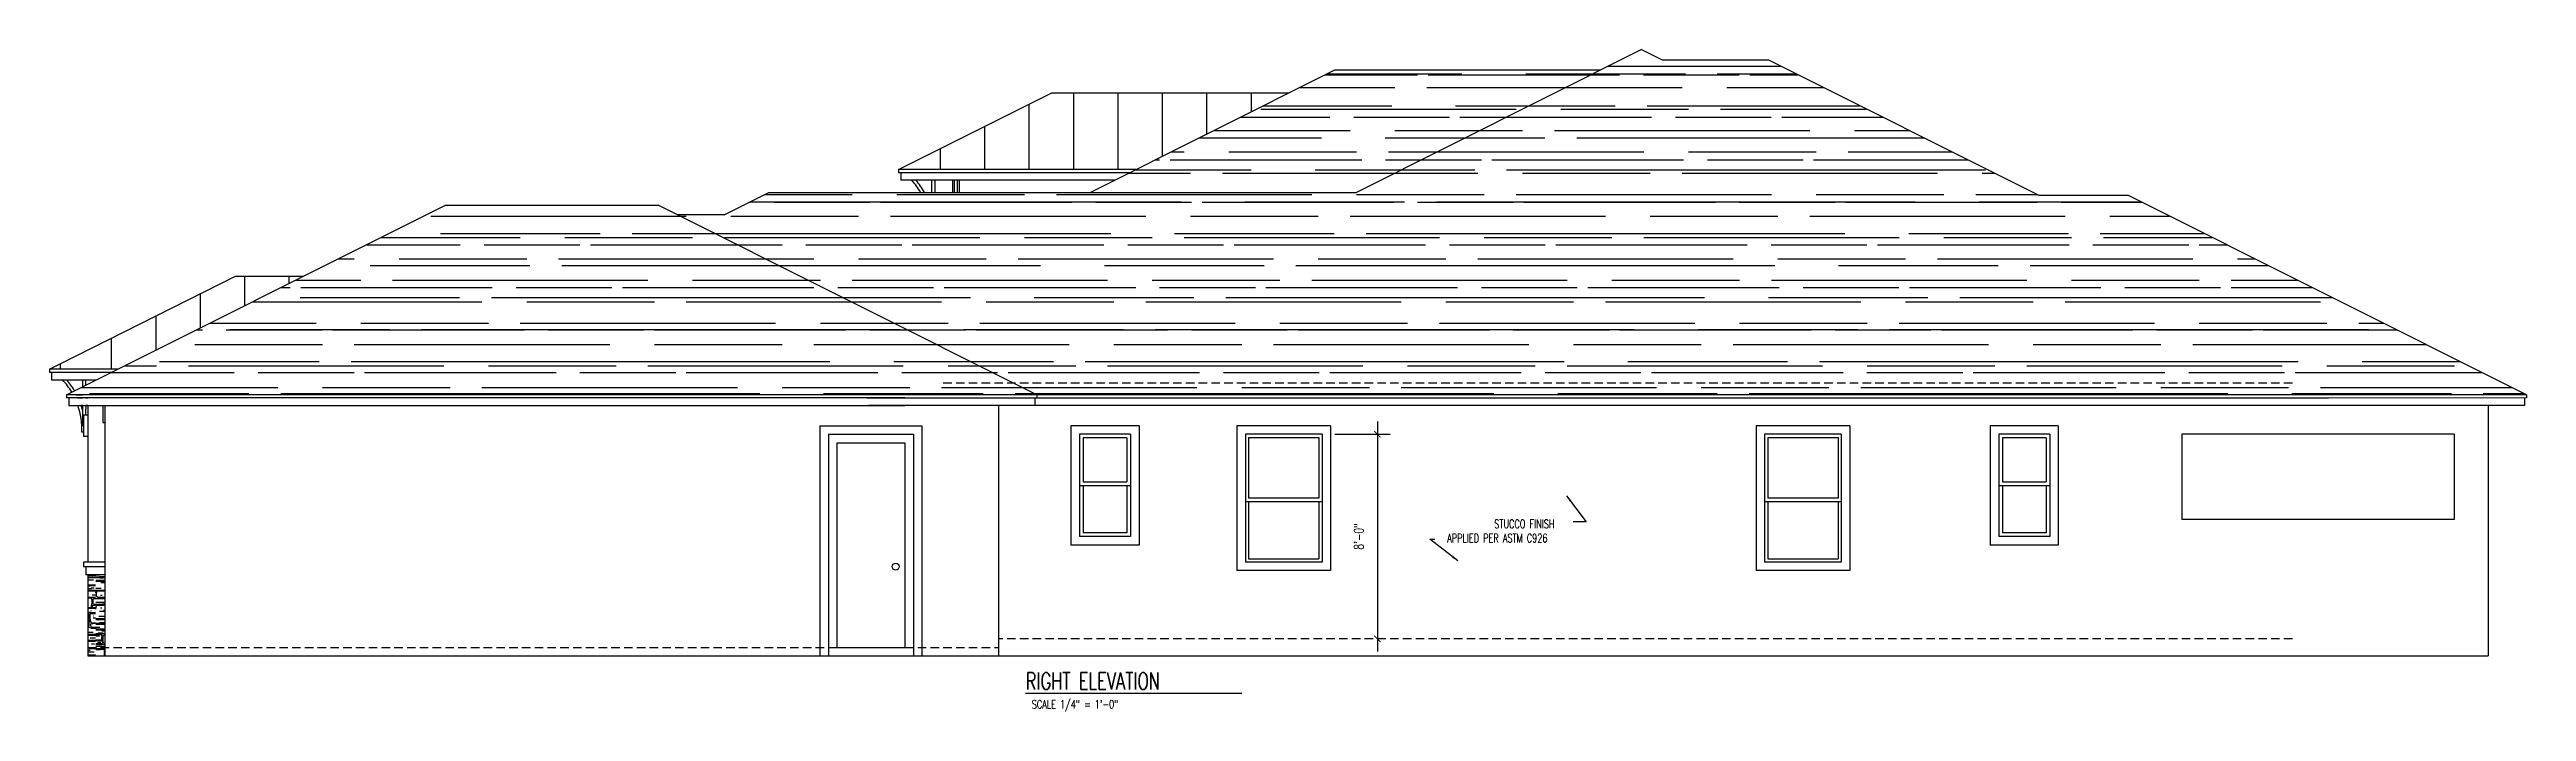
# Model space of a CAD drawing. Header units: inches. Extents: x -25328 to 8149, y -5530 to 4336.
# Drawn here: x -8872 to -7708, y 886 to 1196 of the extents above; entities that cross this region are included whole.
import ezdxf

# ---------------------------------------------------------------- set-up
doc = ezdxf.new("R2010")
doc.units = ezdxf.units.IN
doc.header["$LTSCALE"] = 16
doc.header["$MEASUREMENT"] = 0
doc.linetypes.add('ALPINE_SOLID', pattern=[0])
doc.linetypes.add('HIDDEN', pattern=[0.375, 0.25, -0.125])
doc.layers.get('0').update_dxf_attribs({"linetype": 'CONTINUOUS'})
doc.layers.get('DEFPOINTS').update_dxf_attribs({"linetype": 'CONTINUOUS'})
for name, color, linetype in [('CONC.', 3, 'CONTINUOUS'), ('DIM', 5, 'CONTINUOUS'), ('DIMS', 5, 'CONTINUOUS'), ('HATCH', 8, 'CONTINUOUS'), ('Layer_Notes', 7, 'ALPINE_SOLID'), ('ROOF', 1, 'CONTINUOUS'), ('TEXT', 11, 'CONTINUOUS'), ('WALLS EXT', 6, 'CONTINUOUS'), ('WALLS INT', 6, 'CONTINUOUS'), ('WINDOWS', 1, 'CONTINUOUS')]:
    doc.layers.add(name, color=color, linetype=linetype)
doc.styles.add('PAYTAS RM', font='romans.shx', dxfattribs={"width": 0.7, "height": 4.5})
doc.styles.add('PAYTS NOTES', font='romans.shx', dxfattribs={"width": 0.7, "height": 4.5})
doc.dimstyles.new('DIM- PAYTAS', dxfattribs={"dimscale": 48, "dimtxt": 0.1, "dimasz": 0.0625, "dimexe": 0.125, "dimexo": 0.125, "dimgap": 0.125, "dimtad": 1, "dimdec": 1, "dimzin": 3, "dimdsep": 46, "dimlunit": 4, "dimtxsty": 'PAYTAS RM', "dimblk": 'ARCHTICK', "dimcen": 0.09, "dimdle": 0.125, "dimclrd": 5, "dimclre": 5, "dimclrt": 11, "dimadec": 0, "dimazin": 0, "dimtfac": 1, "dimtdec": 1, "dimtofl": 0, "dimtmove": 2, "dimatfit": 3, "dimfxl": 0, "dimfrac": 2, "dimtolj": 1, "dimtzin": 3, "dimarcsym": 0})

msp = doc.modelspace()

# ---------------------------------------------------------------- texts
at = {"layer": 'TEXT', "style": 'PAYTS NOTES', "width": 0.7}
for s, p in [('APPLIED PER ASTM C926', (-8214.91381855, 965.13616764)), ('STUCCO FINISH', (-8192.78048522, 971.80283431)), ('SCALE 1/4" = 1\'-0"', (-8410.14246012, 887.14662627))]:
    msp.add_text(s, height=4, dxfattribs=at).set_placement(p)
at = {"layer": 'TEXT', "color": 3, "style": 'PAYTS NOTES', "width": 0.7}
msp.add_text('%%URIGHT ELEVATION          ', height=8, dxfattribs=at).set_placement((-8412.9790173, 896.03989412))

# ---------------------------------------------------------------- blocks, each defined once
blk = doc.blocks.new('_ArchTick')
at = {"color": 0, "linetype": 'ByBlock', "const_width": 0.15}
blk.add_lwpolyline([(-0.5, -0.5), (0.5, 0.5)], dxfattribs=at)
blk = doc.blocks.new('*D1416')
at = {"layer": 'DEFPOINTS', "color": 0, "transparency": 16777216}
for p in [(-8273.7, 1015.9), (-8247.7, 919.9), (-8245.5, 919.9)]:
    blk.add_point(p, dxfattribs=at)
at = {"layer": 'DIM', "color": 5, "lineweight": -2, "transparency": 16777216}
for p, q in [((-8267.7, 1015.9), (-8241.7, 1015.9)), ((-8247.7, 1021.9), (-8247.7, 913.9)), ((-8251.5, 919.9), (-8253.7, 919.9))]:
    blk.add_line(p, q, dxfattribs=at)
at = {"layer": 'DIM', "color": 5, "lineweight": -2, "transparency": 16777216, "xscale": 3, "yscale": 3, "zscale": 3}
for p, rotation in [((-8247.7, 1015.9), 90), ((-8247.7, 919.9), 270)]:
    blk.add_blockref('_ArchTick', p, dxfattribs=dict(at, rotation=rotation))
at = {"layer": 'DIM', "color": 11, "transparency": 16777216, "insert": (-8256.4, 967.9), "char_height": 4.5, "attachment_point": 5, "rotation": 90, "style": 'PAYTAS RM', "bg_fill": 3, "box_fill_scale": 1.25, "bg_fill_color": 256, "bg_fill_true_color": 13158600, "bg_fill_transparency": 0}
blk.add_mtext('\\A1;8\'-0"', dxfattribs=at)

# ---------------------------------------------------------------- hatches: boundary and pattern name
at = {"layer": 'HATCH'}
h = msp.add_hatch(dxfattribs=at)
h.set_pattern_fill('AR-RROOF', color=8, scale=15, style=0)
h.paths.add_polyline_path([(-8685.69817307, 1123.40700971), (-8863.69817307, 1034.40700971), (-8469.69817307, 1034.40700971), (-8407.69815781, 1034.40700971), (-8585.69815781, 1123.40700971)])
h.paths.add_polyline_path([(-7707.69817307, 1034.40700971), (-7894.69817307, 1127.90700971), (-7936.69817307, 1127.90700971), (-8063.69817307, 1191.40700971), (-8113.69817307, 1191.40700971), (-8123.69817307, 1196.40700971), (-8257.69817307, 1129.40700971), (-8533.69817307, 1129.40700971), (-8545.69817307, 1123.40700971), (-8585.69815781, 1123.40700971), (-8407.69815781, 1034.40700971)])
h.paths.add_polyline_path([(-8142.75390116, 1186.87914566), (-8267.69817307, 1186.87914566), (-8382.64244498, 1129.40700971), (-8257.69817307, 1129.40700971)], flags=17)
h = msp.add_hatch(dxfattribs=at)
h.set_pattern_fill('CS_CTLSTN_HR', color=256, style=0, pattern_type=2)
h.set_pattern_definition([(90, (-6796.053, 3210.04), (-44, 3e-15), [1.98, -42.02]), (7e-15, (-6778.453, 3206.96), (0, 44), [2.42, -41.58]), (90, (-6807.713, 3217.74), (-44, 3e-15), [0.66, -43.34]), (90, (-6783.293, 3180.34), (-44, 3e-15), [1.1, -42.9]), (7e-15, (-6793.413, 3199.92), (0, 44), [2.86, -41.14]), (7e-15, (-6780.653, 3213.34), (0, 44), [1.32, -42.68]), (7e-15, (-6817.173, 3181), (0, 44), [3.08, -40.92]), (7e-15, (-6801.993, 3212.46), (0, 44), [1.98, -42.02]), (90, (-6800.013, 3186.94), (-44, 3e-15), [1.76, -42.24]), (98.1301, (-6780.653, 3186.719), (-44, 264), [1.5556, -309.5714]), (90, (-6805.733, 3206.3), (-44, 3e-15), [0.88, -43.12]), (7e-15, (-6808.593, 3183.42), (0, 44), [2.64, -41.36]), (71.56505, (-6797.593, 3201.019), (1e-11, 44), [0.6957, -138.44454]), (90, (-6780.213, 3206.08), (-44, 3e-15), [0.88, -43.12]), (95.7106, (-6805.2932, 3212.459), (-44, 396), [2.211, -439.9835]), (7e-15, (-6811.013, 3196.84), (0, 44), [3.96, -40.04]), (104.03624, (-6803.973, 3199.039), (-44, 132), [0.9071, -180.50955]), (90, (-6815.853, 3206.08), (-44, 3e-15), [0.44, -43.56]), (7e-15, (-6780.213, 3197.72), (0, 44), [3.96, -40.04]), (135, (-6816.293, 3206.74), (-44, 4e-15), [0.3111, -61.9143]), (45, (-6817.173, 3202.78), (4e-15, 44), [0.3111, -61.9143]), (90, (-6813.653, 3187.6), (-44, 3e-15), [0.66, -43.34]), (7e-15, (-6786.373, 3194.42), (0, 44), [1.98, -42.02]), (7e-15, (-6777.793, 3181), (0, 44), [4.62, -39.38]), (3.01279, (-6793.6332, 3182.759), (792, 44), [4.1858, -832.9713]), (90, (-6792.093, 3205.64), (-44, 3e-15), [1.1, -42.9]), (7e-15, (-6816.293, 3217.3), (0, 44), [5.72, -38.28]), (90, (-6803.753, 3193.1), (-44, 3e-15), [1.32, -42.68]), (7e-15, (-6791.433, 3209.38), (0, 44), [1.54, -42.46]), (7e-15, (-6800.013, 3179.46), (0, 44), [2.42, -41.58]), (5.19443, (-6812.7732, 3209.599), (440, 44), [2.43, -483.5659]), (135, (-6799.133, 3186.5), (-44, 4e-15), [0.62225, -61.60315]), (7e-15, (-6803.533, 3195.52), (0, 44), [1.98, -42.02]), (90, (-6805.513, 3215.1), (-44, 3e-15), [0.88, -43.12]), (90, (-6795.613, 3215.76), (-44, 3e-15), [0.88, -43.12]), (7e-15, (-6773.393, 3197.28), (0, 44), [0.22, -43.78]), (7e-15, (-6775.813, 3213.34), (0, 44), [2.42, -41.58]), (7e-15, (-6817.173, 3216.86), (0, 44), [2.86, -41.14]), (7e-15, (-6777.793, 3200.58), (0, 44), [0.22, -43.78]), (7e-15, (-6808.593, 3201.02), (0, 44), [3.52, -40.48]), (90, (-6809.033, 3184.96), (-44, 3e-15), [1.1, -42.9]), (90, (-6805.073, 3215.76), (-44, 3e-15), [0.88, -43.12]), (90, (-6775.813, 3197.06), (-44, 3e-15), [0.66, -43.34]), (7e-15, (-6817.173, 3203.44), (0, 44), [1.54, -42.46]), (7e-15, (-6810.793, 3214), (0, 44), [2.86, -41.14]), (135, (-6809.033, 3186.06), (-44, 4e-15), [0.3111, -61.9143]), (7e-15, (-6797.153, 3209.38), (0, 44), [2.86, -41.14]), (80.53768, (-6779.773, 3199.699), (-3e-11, 44), [1.3382, -266.30335]), (90, (-6776.253, 3197.06), (-44, 3e-15), [0.66, -43.34]), (2.2026, (-6816.9532, 3196.1791), (1100, 44), [5.7242, -1139.12164]), (90, (-6779.773, 3203.44), (-44, 3e-15), [0.88, -43.12]), (90, (-6815.853, 3206.52), (-44, 3e-15), [1.32, -42.68]), (7e-15, (-6806.833, 3212.02), (0, 44), [8.14, -35.86]), (7e-15, (-6780.213, 3182.76), (0, 44), [4.4, -39.6]), (78.69007, (-6814.313, 3187.599), (-2e-11, 44), [1.1218, -223.23506]), (7e-15, (-6806.173, 3191.56), (0, 44), [2.2, -41.8]), (78.69007, (-6775.153, 3178.359), (-2e-11, 44), [1.1218, -223.23506]), (7e-15, (-6817.173, 3184.3), (0, 44), [0.88, -43.12]), (7e-15, (-6806.833, 3203), (0, 44), [3.3, -40.7]), (7e-15, (-6794.293, 3197.72), (0, 44), [3.3, -40.7]), (7e-15, (-6782.633, 3178.58), (0, 44), [3.08, -40.92]), (90, (-6794.293, 3180.56), (-44, 3e-15), [1.32, -42.68]), (7e-15, (-6798.913, 3208.5), (0, 44), [5.28, -38.72]), (7e-15, (-6781.973, 3218.62), (0, 44), [1.54, -42.46]), (7e-15, (-6794.953, 3205.64), (0, 44), [0.22, -43.78]), (7e-15, (-6790.993, 3197.72), (0, 44), [7.04, -36.96]), (7e-15, (-6807.713, 3217.3), (0, 44), [0.44, -43.56]), (7e-15, (-6798.253, 3217.08), (0, 44), [7.04, -36.96]), (7e-15, (-6777.353, 3219.72), (0, 44), [1.32, -42.68]), (45, (-6813.653, 3191.34), (4e-15, 44), [0.3111, -61.9143]), (90, (-6807.273, 3222.14), (-44, 3e-15), [0.22, -43.78]), (63.43495, (-6796.273, 3212.46), (2e-11, 44), [0.4919, -97.8951]), (7e-15, (-6779.553, 3178.58), (0, 44), [2.86, -41.14]), (7e-15, (-6778.673, 3215.32), (0, 44), [2.2, -41.8]), (7e-15, (-6792.093, 3206.74), (0, 44), [1.76, -42.24]), (171.8699, (-6773.173, 3198.379), (-44, -1e-10), [1.5556, -309.5714]), (7e-15, (-6780.873, 3193.32), (0, 44), [4.62, -39.38]), (7e-15, (-6797.153, 3180.12), (0, 44), [2.64, -41.36]), (71.56505, (-6802.433, 3217.079), (1e-11, 44), [0.6957, -138.44454]), (90, (-6787.693, 3194.64), (-44, 3e-15), [0.44, -43.56]), (7e-15, (-6817.173, 3178.36), (0, 44), [0.66, -43.34]), (7e-15, (-6812.773, 3194.2), (0, 44), [4.4, -39.6]), (7e-15, (-6783.293, 3222.14), (0, 44), [5.94, -38.06]), (90, (-6774.933, 3183.64), (-44, 3e-15), [1.54, -42.46]), (90, (-6793.853, 3181), (-44, 3e-15), [1.54, -42.46]), (7e-15, (-6805.293, 3207.18), (0, 44), [2.64, -41.36]), (7e-15, (-6795.393, 3213.34), (0, 44), [2.2, -41.8]), (90, (-6794.293, 3198.16), (-44, 3e-15), [0.88, -43.12]), (7e-15, (-6786.593, 3183.42), (0, 44), [2.86, -41.14]), (75.96376, (-6778.673, 3213.779), (-2e-11, 44), [0.9071, -180.50955]), (7e-15, (-6807.493, 3220.16), (0, 44), [2.2, -41.8]), (7e-15, (-6816.513, 3182.76), (0, 44), [3.96, -40.04]), (7e-15, (-6788.573, 3178.58), (0, 44), [4.18, -39.82]), (90, (-6814.533, 3201.24), (-44, 3e-15), [1.54, -42.46]), (7e-15, (-6787.473, 3222.14), (0, 44), [4.18, -39.82]), (7e-15, (-6784.393, 3199.26), (0, 44), [1.32, -42.68]), (5.7106, (-6791.2132, 3186.499), (396, 44), [2.211, -439.9835]), (7e-15, (-6805.953, 3183.42), (0, 44), [2.42, -41.58]), (174.80557, (-6773.3932, 3197.939), (-44, 2e-10), [2.43, -483.5659]), (18.43495, (-6776.913, 3195.079), (88, 44), [0.6957, -138.44454]), (90, (-6785.273, 3217.08), (-44, 3e-15), [1.1, -42.9]), (90, (-6816.513, 3207.62), (-44, 3e-15), [0.88, -43.12]), (7e-15, (-6817.173, 3204.32), (0, 44), [1.76, -42.24]), (7e-15, (-6803.973, 3208.5), (0, 44), [0.22, -43.78]), (26.56505, (-6776.473, 3215.32), (44, 44), [0.4919, -97.8951]), (7e-15, (-6817.173, 3222.36), (0, 44), [0.66, -43.34]), (7e-15, (-6815.413, 3205.64), (0, 44), [4.4, -39.6]), (7e-15, (-6799.133, 3186.5), (0, 44), [2.42, -41.58]), (7e-15, (-6786.373, 3204.98), (0, 44), [0.66, -43.34]), (97.12502, (-6796.053, 3213.779), (-44, 308), [1.7737, -352.96564]), (101.30993, (-6783.733, 3181.659), (-44, 176), [1.1218, -223.23506]), (90, (-6791.873, 3200.36), (-44, 3e-15), [0.66, -43.34]), (7e-15, (-6814.973, 3196.84), (0, 44), [3.96, -40.04]), (7e-15, (-6806.393, 3180.12), (0, 44), [1.98, -42.02]), (7e-15, (-6812.553, 3188.48), (0, 44), [0.66, -43.34]), (7e-15, (-6817.173, 3207.4), (0, 44), [0.44, -43.56]), (7e-15, (-6776.693, 3199.92), (0, 44), [3.52, -40.48]), (99.46232, (-6776.033, 3195.739), (-44, 220), [1.3382, -266.30335]), (7e-15, (-6817.173, 3205.64), (0, 44), [0.88, -43.12]), (90, (-6780.213, 3192.22), (-44, 3e-15), [0.44, -43.56]), (7e-15, (-6792.313, 3200.36), (0, 44), [0.44, -43.56]), (90, (-6812.113, 3181.88), (-44, 3e-15), [0.88, -43.12]), (7e-15, (-6781.753, 3213.34), (0, 44), [1.1, -42.9]), (7e-15, (-6786.593, 3217.08), (0, 44), [1.32, -42.68]), (7e-15, (-6800.893, 3203.44), (0, 44), [6.16, -37.84]), (7e-15, (-6803.533, 3185.62), (0, 44), [3.52, -40.48]), (174.80557, (-6805.9532, 3182.759), (-44, 2e-10), [2.43, -483.5659]), (7e-15, (-6802.873, 3219.72), (0, 44), [0.66, -43.34]), (7e-15, (-6801.553, 3195.52), (0, 44), [1.76, -42.24]), (7e-15, (-6786.153, 3199.92), (0, 44), [3.74, -40.26]), (7e-15, (-6795.613, 3216.64), (0, 44), [3.74, -40.26]), (7e-15, (-6799.133, 3183.42), (0, 44), [4.84, -39.16]), (90, (-6798.033, 3201.9), (-44, 3e-15), [1.1, -42.9]), (7e-15, (-6787.693, 3193.32), (0, 44), [3.08, -40.92]), (90, (-6779.773, 3198.6), (-44, 3e-15), [1.1, -42.9]), (90, (-6814.533, 3200.14), (-44, 3e-15), [1.1, -42.9]), (7e-15, (-6779.993, 3190.9), (0, 44), [4.18, -39.82]), (7e-15, (-6780.653, 3214.44), (0, 44), [1.1, -42.9]), (177.39744, (-6805.7332, 3210.039), (-44, -4e-10), [4.845, -964.1545]), (7e-15, (-6809.033, 3216.86), (0, 44), [2.86, -41.14]), (90, (-6808.593, 3185.62), (-44, 3e-15), [1.32, -42.68]), (78.69007, (-6783.953, 3179.459), (-2e-11, 44), [1.1218, -223.23506]), (90, (-6799.793, 3190.46), (-44, 3e-15), [1.32, -42.68]), (7e-15, (-6789.233, 3200.36), (0, 44), [4.62, -39.38]), (7e-15, (-6817.173, 3196.62), (0, 44), [1.54, -42.46]), (7e-15, (-6796.273, 3207.18), (0, 44), [2.86, -41.14]), (6.3402, (-6779.113, 3198.379), (352, 44), [1.9922, -396.44475]), (90, (-6807.713, 3218.4), (-44, 3e-15), [0.66, -43.34]), (7e-15, (-6792.753, 3210.04), (0, 44), [5.5, -38.5]), (7e-15, (-6793.633, 3220.38), (0, 44), [1.1, -42.9]), (98.1301, (-6775.373, 3217.299), (-44, 264), [1.5556, -309.5714]), (90, (-6780.873, 3188.04), (-44, 3e-15), [0.44, -43.56]), (7e-15, (-6801.333, 3198.82), (0, 44), [2.86, -41.14]), (7e-15, (-6795.393, 3210.04), (0, 44), [2.64, -41.36]), (7e-15, (-6775.153, 3202.78), (0, 44), [1.98, -42.02]), (97.12502, (-6791.433, 3201.459), (-44, 308), [1.7737, -352.96564]), (90, (-6807.493, 3220.16), (-44, 3e-15), [1.54, -42.46]), (7e-15, (-6774.053, 3217.3), (0, 44), [0.88, -43.12]), (7e-15, (-6798.253, 3180.78), (0, 44), [0.88, -43.12]), (2.385944, (-6812.5532, 3214.879), (1012, 44), [5.2846, -1051.63167]), (7e-15, (-6802.653, 3207.18), (0, 44), [6.38, -37.62]), (7e-15, (-6783.073, 3209.6), (0, 44), [3.52, -40.48]), (7e-15, (-6776.033, 3179.68), (0, 44), [0.66, -43.34]), (7e-15, (-6788.793, 3213.78), (0, 44), [3.74, -40.26]), (75.96376, (-6795.613, 3212.459), (-2e-11, 44), [0.9071, -180.50955]), (3.01279, (-6803.0932, 3200.139), (792, 44), [4.1858, -832.9713]), (7e-15, (-6783.953, 3205.42), (0, 44), [1.32, -42.68]), (4.76364, (-6807.0532, 3193.099), (484, 44), [2.6492, -527.18096]), (116.56505, (-6803.533, 3195.52), (-44, 44), [0.4919, -97.8951]), (7e-15, (-6807.053, 3201.9), (0, 44), [0.22, -43.78]), (7e-15, (-6808.593, 3189.36), (0, 44), [1.54, -42.46]), (7e-15, (-6796.713, 3186.5), (0, 44), [5.5, -38.5]), (7e-15, (-6817.173, 3190.9), (0, 44), [2.86, -41.14]), (7e-15, (-6809.913, 3182.98), (0, 44), [1.54, -42.46]), (90, (-6787.693, 3208.94), (-44, 3e-15), [0.44, -43.56]), (63.43495, (-6816.293, 3205.64), (2e-11, 44), [0.4919, -97.8951]), (7e-15, (-6775.373, 3217.3), (0, 44), [1.32, -42.68]), (90, (-6794.293, 3199.04), (-44, 3e-15), [0.66, -43.34]), (4.08562, (-6797.5932, 3179.459), (572, 44), [3.0878, -614.48163]), (90, (-6775.373, 3178.58), (-44, 3e-15), [0.44, -43.56]), (7e-15, (-6805.293, 3206.74), (0, 44), [0.66, -43.34]), (71.56505, (-6813.653, 3190.239), (1e-11, 44), [0.6957, -138.44454]), (90, (-6814.973, 3196.84), (-44, 3e-15), [0.66, -43.34]), (116.56505, (-6805.293, 3207.18), (-44, 44), [0.4919, -97.8951]), (7e-15, (-6793.413, 3207.18), (0, 44), [1.76, -42.24]), (75.96376, (-6787.253, 3208.719), (-2e-11, 44), [0.9071, -180.50955]), (90, (-6793.853, 3221.26), (-44, 3e-15), [0.88, -43.12]), (90, (-6799.353, 3184.74), (-44, 3e-15), [1.32, -42.68]), (90, (-6775.373, 3183.86), (-44, 3e-15), [0.88, -43.12]), (7e-15, (-6817.173, 3179.68), (0, 44), [1.54, -42.46]), (4.3987, (-6799.3532, 3186.059), (528, 44), [2.8684, -570.8214]), (172.87498, (-6775.593, 3221.919), (-44, 7e-11), [1.7737, -352.96564]), (7e-15, (-6797.373, 3192.66), (0, 44), [1.98, -42.02]), (7e-15, (-6788.573, 3186.72), (0, 44), [2.86, -41.14]), (90, (-6802.213, 3218.4), (-44, 3e-15), [0.44, -43.56]), (7e-15, (-6789.893, 3209.38), (0, 44), [2.2, -41.8]), (175.23636, (-6785.2732, 3219.719), (-44, 2e-10), [2.6492, -527.18096]), (75.96376, (-6794.073, 3180.119), (-2e-11, 44), [0.9071, -180.50955]), (7e-15, (-6775.593, 3196.62), (0, 44), [1.32, -42.68]), (177.27369, (-6781.7532, 3195.079), (-44, 7e-11), [4.6252, -920.42183]), (90, (-6815.853, 3207.84), (-44, 3e-15), [1.1, -42.9]), (90, (-6804.853, 3213.12), (-44, 3e-15), [1.1, -42.9]), (173.6598, (-6789.233, 3200.359), (-44, 7e-11), [1.9922, -396.44475]), (7e-15, (-6817.173, 3192.66), (0, 44), [1.98, -42.02]), (4.3987, (-6812.3332, 3179.459), (528, 44), [2.8684, -570.8214]), (7e-15, (-6785.053, 3203.22), (0, 44), [2.86, -41.14]), (7e-15, (-6808.813, 3214.66), (0, 44), [3.3, -40.7]), (71.56505, (-6815.853, 3208.939), (1e-11, 44), [0.6957, -138.44454]), (7e-15, (-6811.673, 3179.9), (0, 44), [3.52, -40.48]), (176.18593, (-6812.9932, 3179.899), (-44, -2e-10), [3.3073, -658.15774]), (7e-15, (-6809.253, 3216.2), (0, 44), [2.42, -41.58]), (5.19443, (-6775.5932, 3209.599), (440, 44), [2.43, -483.5659]), (3.81407, (-6803.5332, 3202.779), (616, 44), [3.3073, -658.15774]), (7e-15, (-6792.533, 3220.38), (0, 44), [3.3, -40.7]), (90, (-6803.753, 3194.42), (-44, 3e-15), [0.66, -43.34]), (7e-15, (-6774.713, 3186.28), (0, 44), [1.54, -42.46]), (135, (-6784.833, 3216.42), (-44, 4e-15), [0.3111, -61.9143]), (7e-15, (-6815.193, 3182.1), (0, 44), [0.88, -43.12]), (7e-15, (-6803.093, 3179.02), (0, 44), [0.22, -43.78]), (90, (-6776.033, 3219.28), (-44, 3e-15), [0.44, -43.56]), (7e-15, (-6793.853, 3212.46), (0, 44), [6.82, -37.18]), (7e-15, (-6815.633, 3209.6), (0, 44), [2.86, -41.14]), (7e-15, (-6789.233, 3217.08), (0, 44), [2.64, -41.36]), (7e-15, (-6793.853, 3203), (0, 44), [1.76, -42.24]), (99.46232, (-6799.133, 3183.419), (-44, 220), [1.3382, -266.30335]), (90, (-6809.033, 3183.42), (-44, 3e-15), [1.54, -42.46]), (7e-15, (-6793.853, 3222.14), (0, 44), [2.86, -41.14]), (7e-15, (-6783.293, 3215.32), (0, 44), [2.2, -41.8]), (84.2894, (-6794.5132, 3195.519), (3e-13, 44), [2.211, -439.9835]), (7e-15, (-6783.953, 3206.74), (0, 44), [3.08, -40.92]), (90, (-6814.973, 3197.5), (-44, 3e-15), [0.88, -43.12]), (7e-15, (-6778.893, 3212.02), (0, 44), [5.06, -38.94]), (7e-15, (-6779.553, 3209.6), (0, 44), [3.96, -40.04]), (3.57633, (-6787.4732, 3206.519), (660, 44), [3.5269, -701.84676]), (7e-15, (-6812.993, 3219.72), (0, 44), [3.3, -40.7]), (176.82017, (-6812.5532, 3214.879), (-44, 1e-10), [3.9661, -789.2552]), (7e-15, (-6788.133, 3212.02), (0, 44), [2.2, -41.8]), (7e-15, (-6813.433, 3183.42), (0, 44), [4.4, -39.6]), (7e-15, (-6807.713, 3185.62), (0, 44), [1.1, -42.9]), (7e-15, (-6778.453, 3179.02), (0, 44), [1.54, -42.46]), (7e-15, (-6795.393, 3213.78), (0, 44), [2.86, -41.14]), (90, (-6813.653, 3186.94), (-44, 3e-15), [0.66, -43.34]), (7e-15, (-6775.813, 3190.9), (0, 44), [2.64, -41.36]), (80.53768, (-6785.053, 3215.099), (-3e-11, 44), [1.3382, -266.30335]), (7e-15, (-6786.373, 3202.56), (0, 44), [1.76, -42.24]), (5.7106, (-6812.1132, 3182.759), (396, 44), [2.211, -439.9835]), (7e-15, (-6804.413, 3180.12), (0, 44), [7.26, -36.74]), (82.87498, (-6808.153, 3218.399), (-6e-12, 44), [1.7737, -352.96564]), (6.3402, (-6784.393, 3214.879), (352, 44), [1.9922, -396.44475]), (45, (-6775.593, 3195.74), (4e-15, 44), [0.62225, -61.60315]), (7e-15, (-6798.253, 3212.46), (0, 44), [1.98, -42.02]), (7.12502, (-6808.153, 3179.899), (308, 44), [1.7737, -352.96564]), (7e-15, (-6783.953, 3220.16), (0, 44), [6.82, -37.18]), (7e-15, (-6813.653, 3186.28), (0, 44), [4.4, -39.6]), (2.385944, (-6778.4532, 3203.219), (1012, 44), [5.2846, -1051.63167]), (7e-15, (-6786.813, 3207.18), (0, 44), [2.64, -41.36]), (90, (-6776.253, 3193.32), (-44, 3e-15), [1.1, -42.9]), (7e-15, (-6800.673, 3204.1), (0, 44), [5.72, -38.28]), (90, (-6783.513, 3179.02), (-44, 3e-15), [0.44, -43.56]), (90, (-6808.593, 3183.42), (-44, 3e-15), [1.1, -42.9]), (2.385944, (-6794.5132, 3195.519), (1012, 44), [5.2846, -1051.63167]), (90, (-6783.293, 3181.44), (-44, 3e-15), [1.1, -42.9]), (116.56505, (-6794.293, 3179.24), (-44, 44), [0.4919, -97.8951]), (7e-15, (-6789.233, 3195.74), (0, 44), [7.92, -36.08]), (90, (-6805.953, 3204.32), (-44, 3e-15), [1.1, -42.9]), (7e-15, (-6774.933, 3210.26), (0, 44), [1.76, -42.24]), (7e-15, (-6805.073, 3216.64), (0, 44), [1.32, -42.68]), (176.82017, (-6780.8732, 3188.479), (-44, 1e-10), [3.9661, -789.2552]), (7e-15, (-6815.633, 3203.44), (0, 44), [5.06, -38.94]), (7e-15, (-6781.313, 3195.74), (0, 44), [5.28, -38.72]), (90, (-6799.793, 3183.42), (-44, 3e-15), [0.44, -43.56]), (175.23636, (-6798.2532, 3217.079), (-44, 2e-10), [2.6492, -527.18096]), (7e-15, (-6813.653, 3202.34), (0, 44), [0.88, -43.12]), (7e-15, (-6782.853, 3192.66), (0, 44), [1.98, -42.02]), (7e-15, (-6814.313, 3191.34), (0, 44), [0.66, -43.34]), (135, (-6779.333, 3212.46), (-44, 4e-15), [0.62225, -61.60315]), (90, (-6794.073, 3179.24), (-44, 3e-15), [0.88, -43.12]), (78.69007, (-6779.553, 3211.359), (-2e-11, 44), [1.1218, -223.23506]), (90, (-6783.513, 3178.58), (-44, 3e-15), [0.44, -43.56]), (7e-15, (-6811.673, 3210.26), (0, 44), [1.1, -42.9]), (7e-15, (-6773.833, 3218.4), (0, 44), [0.66, -43.34]), (90, (-6803.973, 3197.72), (-44, 3e-15), [1.32, -42.68]), (101.30993, (-6799.793, 3185.839), (-44, 176), [1.1218, -223.23506]), (7e-15, (-6789.893, 3210.92), (0, 44), [6.6, -37.4]), (90, (-6799.793, 3183.86), (-44, 3e-15), [1.32, -42.68]), (90, (-6794.293, 3220.38), (-44, 3e-15), [0.66, -43.34]), (176.63354, (-6775.1532, 3212.459), (-44, -3e-10), [3.7465, -745.5465]), (7e-15, (-6779.113, 3183.42), (0, 44), [3.74, -40.26]), (45, (-6800.013, 3185.62), (4e-15, 44), [0.3111, -61.9143]), (75.96376, (-6814.973, 3198.379), (-2e-11, 44), [0.9071, -180.50955]), (7e-15, (-6773.613, 3193.1), (0, 44), [0.44, -43.56]), (71.56505, (-6775.813, 3221.259), (1e-11, 44), [0.6957, -138.44454]), (7e-15, (-6799.793, 3206.74), (0, 44), [5.94, -38.06]), (56.30993, (-6788.133, 3207.179), (44, 88), [0.79323, -157.851]), (7e-15, (-6787.253, 3179.68), (0, 44), [0.66, -43.34]), (176.18593, (-6812.3332, 3179.459), (-44, -2e-10), [3.3073, -658.15774]), (90, (-6814.313, 3186.94), (-44, 3e-15), [0.66, -43.34]), (7e-15, (-6784.173, 3215.32), (0, 44), [0.88, -43.12]), (7e-15, (-6813.653, 3189.36), (0, 44), [0.66, -43.34]), (90, (-6805.513, 3203.44), (-44, 3e-15), [0.88, -43.12]), (7e-15, (-6782.193, 3179.24), (0, 44), [0.66, -43.34]), (7e-15, (-6805.293, 3220.16), (0, 44), [6.38, -37.62]), (90, (-6776.253, 3194.42), (-44, 3e-15), [0.88, -43.12]), (135, (-6783.073, 3180.12), (-44, 4e-15), [0.3111, -61.9143]), (7e-15, (-6802.213, 3206.74), (0, 44), [2.42, -41.58]), (7e-15, (-6781.093, 3210.04), (0, 44), [1.32, -42.68]), (7e-15, (-6784.173, 3196.4), (0, 44), [3.3, -40.7]), (71.56505, (-6795.173, 3195.519), (1e-11, 44), [0.6957, -138.44454]), (90, (-6776.033, 3215.54), (-44, 3e-15), [0.88, -43.12]), (7e-15, (-6787.913, 3189.14), (0, 44), [5.28, -38.72]), (7e-15, (-6817.173, 3196.18), (0, 44), [0.22, -43.78]), (7e-15, (-6792.533, 3180.56), (0, 44), [0.88, -43.12]), (7e-15, (-6780.433, 3185.18), (0, 44), [2.2, -41.8]), (7e-15, (-6784.613, 3219.72), (0, 44), [1.76, -42.24]), (7e-15, (-6817.173, 3186.28), (0, 44), [3.52, -40.48]), (75.96376, (-6799.793, 3191.779), (-2e-11, 44), [0.9071, -180.50955]), (11.30993, (-6800.893, 3183.199), (176, 44), [1.1218, -223.23506]), (108.43495, (-6784.173, 3213.559), (-44, 88), [0.6957, -138.44454]), (7e-15, (-6778.013, 3213.12), (0, 44), [0.22, -43.78]), (7e-15, (-6775.593, 3216.86), (0, 44), [2.42, -41.58]), (63.43495, (-6815.633, 3196.84), (2e-11, 44), [0.4919, -97.8951]), (7e-15, (-6812.773, 3199.04), (0, 44), [1.98, -42.02]), (63.43495, (-6804.413, 3196.84), (2e-11, 44), [0.9839, -97.4031]), (1.735705, (-6800.0132, 3195.0791), (1408, 44), [7.2633, -1445.4032]), (7e-15, (-6817.173, 3199.92), (0, 44), [0.44, -43.56]), (7e-15, (-6810.793, 3198.16), (0, 44), [1.1, -42.9]), (7e-15, (-6776.033, 3180.12), (0, 44), [2.86, -41.14]), (7e-15, (-6817.173, 3193.1), (0, 44), [5.06, -38.94]), (7e-15, (-6807.273, 3215.1), (0, 44), [1.76, -42.24]), (45, (-6812.553, 3192.44), (4e-15, 44), [0.3111, -61.9143]), (7e-15, (-6807.053, 3196.84), (0, 44), [2.64, -41.36]), (63.43495, (-6775.593, 3183.42), (2e-11, 44), [0.4919, -97.8951]), (7e-15, (-6779.993, 3221.26), (0, 44), [3.08, -40.92]), (7e-15, (-6817.173, 3215.54), (0, 44), [4.84, -39.16]), (7e-15, (-6793.633, 3189.14), (0, 44), [5.72, -38.28]), (7e-15, (-6778.233, 3208.06), (0, 44), [1.76, -42.24]), (2.862405, (-6807.0532, 3189.359), (836, 44), [4.4055, -876.6938]), (7e-15, (-6811.013, 3204.1), (0, 44), [3.52, -40.48]), (7e-15, (-6789.013, 3192.66), (0, 44), [6.16, -37.84]), (7e-15, (-6796.933, 3200.36), (0, 44), [1.98, -42.02]), (90, (-6807.713, 3217.3), (-44, 3e-15), [0.44, -43.56]), (7e-15, (-6803.753, 3205.2), (0, 44), [3.3, -40.7]), (7e-15, (-6812.553, 3199.92), (0, 44), [4.62, -39.38]), (96.3402, (-6788.133, 3193.319), (-44, 352), [1.9922, -396.44475]), (7e-15, (-6794.293, 3209.38), (0, 44), [2.86, -41.14]), (97.12502, (-6787.033, 3183.639), (-44, 308), [1.7737, -352.96564]), (123.69007, (-6779.993, 3186.719), (-44, 44), [0.79323, -157.851]), (90, (-6801.773, 3217.74), (-44, 3e-15), [1.1, -42.9]), (7e-15, (-6797.373, 3200.36), (0, 44), [0.44, -43.56]), (90, (-6796.053, 3212.9), (-44, 3e-15), [0.88, -43.12]), (7e-15, (-6808.373, 3192.66), (0, 44), [5.06, -38.94]), (7e-15, (-6783.733, 3183.42), (0, 44), [4.62, -39.38]), (7e-15, (-6781.093, 3215.32), (0, 44), [2.42, -41.58]), (7e-15, (-6780.213, 3192.66), (0, 44), [4.18, -39.82]), (153.43495, (-6774.493, 3183.42), (-44, -6e-11), [0.4919, -97.8951]), (7e-15, (-6773.833, 3212.02), (0, 44), [0.66, -43.34]), (9.46232, (-6787.693, 3195.079), (220, 44), [1.3382, -266.30335]), (135, (-6805.953, 3209.38), (-44, 4e-15), [0.3111, -61.9143]), (7e-15, (-6773.393, 3192.44), (0, 44), [0.22, -43.78]), (90, (-6775.813, 3193.32), (-44, 3e-15), [1.1, -42.9]), (90, (-6804.193, 3194.64), (-44, 3e-15), [0.88, -43.12]), (68.1986, (-6808.593, 3217.299), (44, 132), [1.1847, -235.76255]), (7e-15, (-6793.413, 3218.4), (0, 44), [7.26, -36.74]), (7e-15, (-6810.353, 3195.74), (0, 44), [5.5, -38.5]), (7e-15, (-6817.173, 3192.44), (0, 44), [1.32, -42.68]), (7e-15, (-6812.993, 3189.8), (0, 44), [3.52, -40.48]), (7e-15, (-6784.613, 3200.36), (0, 44), [2.42, -41.58]), (90, (-6785.273, 3218.18), (-44, 3e-15), [1.32, -42.68]), (7e-15, (-6808.373, 3185.18), (0, 44), [0.22, -43.78]), (90, (-6780.213, 3198.16), (-44, 3e-15), [0.88, -43.12]), (7e-15, (-6817.173, 3205.2), (0, 44), [0.66, -43.34]), (108.43495, (-6816.073, 3206.079), (-44, 88), [0.6957, -138.44454]), (90, (-6807.713, 3178.36), (-44, 3e-15), [1.1, -42.9]), (7e-15, (-6800.013, 3212.46), (0, 44), [1.76, -42.24]), (90, (-6794.293, 3178.36), (-44, 3e-15), [0.88, -43.12]), (90, (-6783.733, 3180.56), (-44, 3e-15), [1.1, -42.9]), (7e-15, (-6775.813, 3182.76), (0, 44), [2.64, -41.36]), (7e-15, (-6788.573, 3214.22), (0, 44), [2.42, -41.58]), (90, (-6783.953, 3178.8), (-44, 3e-15), [0.66, -43.34]), (7e-15, (-6778.013, 3202.12), (0, 44), [2.42, -41.58]), (7e-15, (-6804.633, 3212.46), (0, 44), [2.64, -41.36]), (123.69007, (-6793.633, 3178.579), (-44, 44), [0.7932, -157.851]), (90, (-6784.613, 3218.84), (-44, 3e-15), [0.88, -43.12]), (7e-15, (-6817.173, 3220.82), (0, 44), [2.2, -41.8]), (7e-15, (-6811.893, 3203), (0, 44), [1.76, -42.24]), (7e-15, (-6803.753, 3216.64), (0, 44), [2.64, -41.36]), (80.53768, (-6779.773, 3210.039), (-3e-11, 44), [1.3382, -266.30335]), (90, (-6787.693, 3193.32), (-44, 3e-15), [1.32, -42.68]), (63.43495, (-6800.453, 3189.8), (2e-11, 44), [0.4919, -97.8951]), (90, (-6799.573, 3186.94), (-44, 3e-15), [1.54, -42.46]), (84.2894, (-6807.9332, 3220.159), (3e-13, 44), [2.211, -439.9835]), (7e-15, (-6780.433, 3181.66), (0, 44), [2.2, -41.8]), (7e-15, (-6803.753, 3195.08), (0, 44), [3.74, -40.26]), (7e-15, (-6805.953, 3219.72), (0, 44), [3.08, -40.92]), (98.1301, (-6804.853, 3214.219), (-44, 264), [1.5556, -309.5714]), (177.51045, (-6807.0532, 3193.099), (-44, -3e-12), [5.0648, -1007.89127]), (7e-15, (-6811.893, 3208.72), (0, 44), [3.52, -40.48]), (7e-15, (-6798.693, 3188.7), (0, 44), [4.62, -39.38]), (168.69007, (-6784.173, 3212.899), (-44, -2e-11), [1.1218, -223.23506]), (7e-15, (-6795.833, 3201.46), (0, 44), [2.42, -41.58]), (90, (-6784.393, 3214.22), (-44, 3e-15), [0.66, -43.34]), (75.96376, (-6788.573, 3187.819), (-2e-11, 44), [0.9071, -180.50955]), (7e-15, (-6801.553, 3181.88), (0, 44), [4.62, -39.38]), (8.1301, (-6814.533, 3200.139), (264, 44), [1.5556, -309.5714]), (7e-15, (-6796.933, 3188.04), (0, 44), [5.94, -38.06]), (90, (-6794.733, 3198.82), (-44, 3e-15), [0.88, -43.12]), (7e-15, (-6795.393, 3192.66), (0, 44), [6.38, -37.62]), (7e-15, (-6791.873, 3216.64), (0, 44), [4.62, -39.38]), (173.6598, (-6796.273, 3216.639), (-44, 7e-11), [1.9922, -396.44475]), (90, (-6812.113, 3211.58), (-44, 3e-15), [0.44, -43.56]), (71.56505, (-6808.593, 3184.519), (1e-11, 44), [0.6957, -138.44454]), (7e-15, (-6801.553, 3219.72), (0, 44), [1.98, -42.02]), (7e-15, (-6808.813, 3205.42), (0, 44), [2.86, -41.14]), (7e-15, (-6817.173, 3215.1), (0, 44), [0.66, -43.34]), (71.56505, (-6807.713, 3219.059), (1e-11, 44), [0.6957, -138.44454]), (7e-15, (-6783.733, 3186.28), (0, 44), [8.58, -35.42]), (7e-15, (-6792.973, 3219.72), (0, 44), [3.3, -40.7]), (7e-15, (-6790.773, 3203.66), (0, 44), [6.6, -37.4]), (7e-15, (-6816.733, 3191.34), (0, 44), [2.42, -41.58]), (7e-15, (-6777.353, 3191.34), (0, 44), [4.18, -39.82]), (90, (-6812.113, 3210.26), (-44, 3e-15), [1.32, -42.68]), (7e-15, (-6779.993, 3186.72), (0, 44), [1.54, -42.46]), (7e-15, (-6798.253, 3189.14), (0, 44), [4.62, -39.38]), (99.46232, (-6792.313, 3204.319), (-44, 220), [1.3382, -266.30335]), (7e-15, (-6783.733, 3184.52), (0, 44), [7.04, -36.96]), (7e-15, (-6817.173, 3212.46), (0, 44), [7.04, -36.96]), (7e-15, (-6802.653, 3189.36), (0, 44), [2.2, -41.8]), (7e-15, (-6815.193, 3192.66), (0, 44), [1.98, -42.02]), (90, (-6787.253, 3185.4), (-44, 3e-15), [0.88, -43.12]), (7e-15, (-6804.853, 3218.84), (0, 44), [1.1, -42.9]), (116.56505, (-6795.393, 3213.78), (-44, 44), [0.9839, -97.4031]), (90, (-6796.273, 3215.54), (-44, 3e-15), [1.1, -42.9]), (63.43495, (-6779.773, 3202.34), (2e-11, 44), [0.4919, -97.8951]), (135, (-6815.413, 3205.64), (-44, 4e-15), [0.62225, -61.60315]), (7e-15, (-6791.653, 3191.56), (0, 44), [5.72, -38.28]), (90, (-6778.893, 3211.14), (-44, 3e-15), [0.88, -43.12]), (116.56505, (-6775.593, 3196.62), (-44, 44), [0.4919, -97.8951]), (101.30993, (-6814.093, 3189.799), (-44, 176), [1.1218, -223.23506]), (90, (-6815.193, 3201.9), (-44, 3e-15), [1.1, -42.9]), (99.46232, (-6795.393, 3210.039), (-44, 220), [1.3382, -266.30335]), (7e-15, (-6816.513, 3211.58), (0, 44), [1.76, -42.24]), (7e-15, (-6805.733, 3210.04), (0, 44), [9.68, -34.32]), (7e-15, (-6814.313, 3203), (0, 44), [2.42, -41.58]), (7e-15, (-6816.953, 3203), (0, 44), [1.76, -42.24]), (7e-15, (-6811.453, 3187.6), (0, 44), [1.98, -42.02]), (7e-15, (-6787.253, 3198.16), (0, 44), [5.28, -38.72]), (7e-15, (-6817.173, 3209.82), (0, 44), [0.66, -43.34]), (7e-15, (-6774.273, 3196.62), (0, 44), [0.22, -43.78]), (90, (-6807.273, 3178.36), (-44, 3e-15), [1.32, -42.68]), (7e-15, (-6808.373, 3211.58), (0, 44), [4.18, -39.82]), (175.6013, (-6787.4732, 3206.519), (-44, 4e-12), [2.8684, -570.8214]), (101.30993, (-6797.813, 3200.799), (-44, 176), [1.1218, -223.23506]), (7e-15, (-6793.853, 3184.74), (0, 44), [3.52, -40.48]), (71.56505, (-6805.513, 3215.979), (1e-11, 44), [0.6957, -138.44454]), (108.43495, (-6804.633, 3212.459), (-44, 88), [0.6957, -138.44454]), (90, (-6792.093, 3202.34), (-44, 3e-15), [0.66, -43.34]), (63.43495, (-6807.493, 3221.7), (2e-11, 44), [0.4919, -97.8951]), (173.6598, (-6808.593, 3200.139), (-44, 7e-11), [1.9922, -396.44475]), (7e-15, (-6804.633, 3206.74), (0, 44), [2.42, -41.58]), (7e-15, (-6790.993, 3222.14), (0, 44), [3.52, -40.48]), (7e-15, (-6792.973, 3208.28), (0, 44), [4.18, -39.82]), (7e-15, (-6799.573, 3192.66), (0, 44), [2.2, -41.8]), (172.87498, (-6807.713, 3179.459), (-44, 7e-11), [1.7737, -352.96564]), (7e-15, (-6783.953, 3197.72), (0, 44), [3.74, -40.26]), (7e-15, (-6811.013, 3180.56), (0, 44), [7.04, -36.96]), (177.614056, (-6783.9532, 3220.159), (-44, -3e-10), [5.2846, -1051.63167]), (7e-15, (-6781.753, 3195.08), (0, 44), [5.06, -38.94]), (90, (-6800.453, 3191.56), (-44, 3e-15), [1.1, -42.9]), (7e-15, (-6817.173, 3214.66), (0, 44), [8.36, -35.64]), (116.56505, (-6797.373, 3201.68), (-44, 44), [0.4919, -97.8951]), (7e-15, (-6788.133, 3197.06), (0, 44), [1.32, -42.68]), (7e-15, (-6777.133, 3220.16), (0, 44), [1.1, -42.9]), (7e-15, (-6784.173, 3187.82), (0, 44), [1.32, -42.68]), (90, (-6775.593, 3215.1), (-44, 3e-15), [0.88, -43.12]), (90, (-6785.053, 3213.78), (-44, 3e-15), [0.66, -43.34]), (7e-15, (-6813.433, 3212.02), (0, 44), [1.32, -42.68]), (78.69007, (-6776.033, 3220.159), (-2e-11, 44), [1.1218, -223.23506]), (7e-15, (-6806.173, 3199.26), (0, 44), [0.22, -43.78]), (7e-15, (-6789.453, 3201.68), (0, 44), [6.6, -37.4]), (161.56505, (-6779.113, 3198.379), (-44, 9e-11), [0.6957, -138.44454]), (7e-15, (-6773.393, 3197.94), (0, 44), [0.22, -43.78]), (7e-15, (-6793.853, 3206.74), (0, 44), [1.32, -42.68]), (7e-15, (-6789.013, 3186.28), (0, 44), [1.76, -42.24]), (108.43495, (-6797.373, 3200.359), (-44, 88), [0.6957, -138.44454]), (7e-15, (-6776.253, 3205.64), (0, 44), [3.08, -40.92]), (7.12502, (-6774.933, 3179.459), (308, 44), [1.7737, -352.96564]), (3.01279, (-6816.5132, 3205.199), (792, 44), [4.1858, -832.9713]), (7.12502, (-6789.673, 3219.719), (308, 44), [1.7737, -352.96564]), (90, (-6812.553, 3180.34), (-44, 3e-15), [1.32, -42.68]), (104.03624, (-6779.993, 3191.339), (-44, 132), [0.9071, -180.50955]), (99.46232, (-6780.653, 3191.339), (-44, 220), [1.3382, -266.30335]), (90, (-6795.613, 3211.36), (-44, 3e-15), [1.1, -42.9]), (7e-15, (-6806.833, 3213.34), (0, 44), [0.22, -43.78]), (175.91438, (-6783.9532, 3182.759), (-44, 2e-11), [3.0878, -614.48163]), (90, (-6809.253, 3188.48), (-44, 3e-15), [0.88, -43.12]), (90, (-6783.293, 3182.54), (-44, 3e-15), [0.22, -43.78]), (75.96376, (-6813.433, 3191.559), (-2e-11, 44), [0.9071, -180.50955]), (7e-15, (-6800.673, 3216.2), (0, 44), [3.3, -40.7]), (7e-15, (-6803.533, 3215.54), (0, 44), [4.18, -39.82]), (7e-15, (-6815.193, 3210.26), (0, 44), [3.08, -40.92]), (7e-15, (-6804.633, 3185.18), (0, 44), [3.74, -40.26]), (7e-15, (-6782.413, 3199.92), (0, 44), [2.2, -41.8]), (7e-15, (-6806.613, 3185.62), (0, 44), [3.08, -40.92]), (63.43495, (-6794.513, 3180.12), (2e-11, 44), [0.4919, -97.8951]), (7e-15, (-6799.793, 3195.52), (0, 44), [1.98, -42.02]), (0.855097, (-6803.75324, 3193.0991), (2904, 44), [14.742, -2933.58634]), (7e-15, (-6783.293, 3182.76), (0, 44), [3.08, -40.92]), (7e-15, (-6775.593, 3215.1), (0, 44), [2.42, -41.58]), (7e-15, (-6817.173, 3191.34), (0, 44), [0.44, -43.56]), (63.43495, (-6779.333, 3213.34), (2e-11, 44), [0.4919, -97.8951]), (7e-15, (-6787.253, 3216.64), (0, 44), [2.2, -41.8]), (7e-15, (-6778.893, 3188.92), (0, 44), [1.54, -42.46]), (90, (-6813.213, 3192.44), (-44, 3e-15), [0.22, -43.78]), (90, (-6805.293, 3206.3), (-44, 3e-15), [0.44, -43.56]), (104.03624, (-6789.013, 3187.819), (-44, 132), [0.9071, -180.50955]), (7e-15, (-6791.433, 3221.48), (0, 44), [3.3, -40.7]), (101.30993, (-6784.173, 3215.319), (-44, 176), [2.2436, -222.11326]), (7e-15, (-6774.053, 3196.62), (0, 44), [0.88, -43.12]), (7e-15, (-6797.373, 3194.2), (0, 44), [2.42, -41.58]), (7e-15, (-6817.173, 3195.3), (0, 44), [4.62, -39.38]), (7e-15, (-6807.493, 3219.72), (0, 44), [1.54, -42.46]), (174.2894, (-6773.6132, 3193.099), (-44, -4e-10), [2.211, -439.9835]), (7e-15, (-6783.293, 3217.74), (0, 44), [1.76, -42.24]), (90, (-6787.253, 3208.06), (-44, 3e-15), [0.66, -43.34]), (7e-15, (-6778.673, 3206.08), (0, 44), [1.54, -42.46]), (101.30993, (-6805.733, 3207.179), (-44, 176), [1.1218, -223.23506]), (56.30993, (-6813.433, 3190.899), (44, 88), [0.7932, -157.851]), (7e-15, (-6811.013, 3205.64), (0, 44), [4.84, -39.16]), (7e-15, (-6779.553, 3202.78), (0, 44), [1.1, -42.9]), (100.30485, (-6780.4332, 3204.319), (-44, 220), [2.4597, -489.47526]), (7e-15, (-6789.453, 3182.98), (0, 44), [2.42, -41.58]), (7e-15, (-6786.153, 3191.56), (0, 44), [3.08, -40.92]), (7e-15, (-6784.173, 3207.18), (0, 44), [4.4, -39.6]), (7e-15, (-6794.073, 3188.7), (0, 44), [4.84, -39.16]), (90, (-6775.373, 3179.02), (-44, 3e-15), [0.66, -43.34]), (175.23636, (-6800.8932, 3183.199), (-44, 2e-10), [2.6492, -527.18096]), (7e-15, (-6810.353, 3209.6), (0, 44), [4.18, -39.82]), (7e-15, (-6809.473, 3189.8), (0, 44), [4.18, -39.82]), (7e-15, (-6779.993, 3205.2), (0, 44), [6.82, -37.18]), (7e-15, (-6783.293, 3218.62), (0, 44), [0.22, -43.78]), (90, (-6815.193, 3200.8), (-44, 3e-15), [1.1, -42.9]), (90, (-6814.093, 3188.7), (-44, 3e-15), [1.1, -42.9]), (7e-15, (-6810.133, 3219.5), (0, 44), [1.32, -42.68]), (45, (-6812.993, 3179.9), (4e-15, 44), [0.62225, -61.60315]), (83.6598, (-6805.513, 3204.319), (-9e-12, 44), [1.9922, -396.44475]), (7e-15, (-6805.953, 3182.76), (0, 44), [3.52, -40.48]), (7e-15, (-6812.993, 3189.36), (0, 44), [2.42, -41.58]), (7e-15, (-6805.513, 3201.46), (0, 44), [3.3, -40.7]), (7e-15, (-6817.173, 3210.26), (0, 44), [1.98, -42.02]), (104.03624, (-6793.633, 3220.379), (-44, 132), [0.9071, -180.50955]), (90, (-6779.113, 3213.78), (-44, 3e-15), [0.66, -43.34]), (90, (-6794.953, 3196.18), (-44, 3e-15), [1.1, -42.9]), (75.96376, (-6816.513, 3208.499), (-2e-11, 44), [0.9071, -180.50955]), (7e-15, (-6791.433, 3198.82), (0, 44), [2.86, -41.14]), (7e-15, (-6798.913, 3200.36), (0, 44), [1.1, -42.9]), (7e-15, (-6779.113, 3205.64), (0, 44), [2.86, -41.14]), (7e-15, (-6776.693, 3178.58), (0, 44), [1.32, -42.68]), (90, (-6780.213, 3200.36), (-44, 3e-15), [1.76, -42.24]), (63.43495, (-6779.113, 3214.44), (2e-11, 44), [0.4919, -97.8951]), (7e-15, (-6791.213, 3217.08), (0, 44), [1.98, -42.02]), (7e-15, (-6817.173, 3183.42), (0, 44), [3.74, -40.26]), (7e-15, (-6801.113, 3208.72), (0, 44), [3.74, -40.26]), (78.69007, (-6778.893, 3212.679), (-2e-11, 44), [1.1218, -223.23506]), (116.56505, (-6791.873, 3201.02), (-44, 44), [0.4919, -97.8951]), (7e-15, (-6792.533, 3198.16), (0, 44), [5.28, -38.72]), (7e-15, (-6790.553, 3199.92), (0, 44), [4.4, -39.6]), (7e-15, (-6784.393, 3221.26), (0, 44), [0.22, -43.78]), (7e-15, (-6797.813, 3213.34), (0, 44), [0.44, -43.56]), (7e-15, (-6791.653, 3207.18), (0, 44), [3.52, -40.48]), (116.56505, (-6811.673, 3179.9), (-44, 44), [0.9839, -97.4031]), (7e-15, (-6817.173, 3212.02), (0, 44), [3.74, -40.26]), (7e-15, (-6779.773, 3207.4), (0, 44), [6.6, -37.4]), (7e-15, (-6817.173, 3217.3), (0, 44), [0.88, -43.12]), (90, (-6802.213, 3218.84), (-44, 3e-15), [0.88, -43.12]), (7e-15, (-6801.773, 3193.98), (0, 44), [3.52, -40.48]), (14.03624, (-6794.293, 3199.699), (132, 44), [0.9071, -180.50955]), (71.56505, (-6805.513, 3208.939), (1e-11, 44), [0.6957, -138.44454]), (7e-15, (-6777.133, 3198.6), (0, 44), [2.42, -41.58]), (82.87498, (-6811.673, 3210.259), (-6e-12, 44), [1.7737, -352.96564]), (7e-15, (-6805.513, 3203.44), (0, 44), [4.62, -39.38]), (7e-15, (-6773.393, 3195.3), (0, 44), [0.22, -43.78]), (7e-15, (-6797.153, 3185.18), (0, 44), [3.52, -40.48]), (135, (-6786.813, 3207.18), (-44, 4e-15), [0.62225, -61.60315]), (7e-15, (-6785.933, 3187.38), (0, 44), [1.98, -42.02]), (7e-15, (-6778.893, 3210.26), (0, 44), [3.96, -40.04]), (7e-15, (-6808.593, 3185.62), (0, 44), [0.88, -43.12]), (7e-15, (-6810.573, 3190.9), (0, 44), [1.54, -42.46]), (7e-15, (-6794.733, 3203.44), (0, 44), [2.42, -41.58]), (7e-15, (-6796.273, 3219.72), (0, 44), [3.3, -40.7]), (90, (-6815.413, 3197.28), (-44, 3e-15), [0.66, -43.34]), (104.03624, (-6791.213, 3200.579), (-44, 132), [0.9071, -180.50955]), (99.46232, (-6779.553, 3201.019), (-44, 220), [1.3382, -266.30335]), (7e-15, (-6800.893, 3185.18), (0, 44), [1.1, -42.9]), (78.69007, (-6775.373, 3221.259), (-2e-11, 44), [1.1218, -223.23506]), (7e-15, (-6786.593, 3186.28), (0, 44), [2.86, -41.14]), (7e-15, (-6805.293, 3209.6), (0, 44), [3.08, -40.92]), (7e-15, (-6817.173, 3218.4), (0, 44), [4.4, -39.6]), (7e-15, (-6813.653, 3189.8), (0, 44), [0.66, -43.34]), (14.03624, (-6801.773, 3217.079), (132, 44), [0.9071, -180.50955]), (7e-15, (-6794.953, 3200.36), (0, 44), [2.64, -41.36]), (7e-15, (-6807.933, 3199.92), (0, 44), [3.74, -40.26]), (7e-15, (-6805.293, 3189.8), (0, 44), [4.84, -39.16]), (90, (-6780.213, 3189.14), (-44, 3e-15), [1.32, -42.68]), (80.53768, (-6775.813, 3194.419), (-3e-11, 44), [1.3382, -266.30335]), (7e-15, (-6775.153, 3196.18), (0, 44), [1.98, -42.02]), (45, (-6816.733, 3207.4), (4e-15, 44), [0.3111, -61.9143]), (7e-15, (-6776.033, 3192.66), (0, 44), [2.86, -41.14]), (7e-15, (-6799.573, 3219.72), (0, 44), [3.3, -40.7]), (7e-15, (-6817.173, 3182.76), (0, 44), [0.66, -43.34]), (7e-15, (-6806.613, 3184.3), (0, 44), [2.2, -41.8]), (7e-15, (-6814.313, 3213.78), (0, 44), [0.22, -43.78]), (7e-15, (-6775.373, 3187.6), (0, 44), [2.2, -41.8]), (100.30485, (-6791.6532, 3203.219), (-44, 220), [2.4597, -489.47526]), (7e-15, (-6778.453, 3214.66), (0, 44), [5.28, -38.72]), (7e-15, (-6815.633, 3221.26), (0, 44), [3.3, -40.7]), (7e-15, (-6782.853, 3219.72), (0, 44), [2.64, -41.36]), (7e-15, (-6776.473, 3204.32), (0, 44), [3.3, -40.7]), (7e-15, (-6800.233, 3203), (0, 44), [2.2, -41.8]), (26.56505, (-6814.753, 3186.72), (44, 44), [0.4919, -97.8951]), (90, (-6787.693, 3207.84), (-44, 3e-15), [1.1, -42.9]), (7e-15, (-6802.873, 3217.08), (0, 44), [0.44, -43.56]), (7e-15, (-6801.553, 3199.92), (0, 44), [2.86, -41.14]), (7e-15, (-6774.493, 3206.3), (0, 44), [1.32, -42.68]), (90, (-6786.593, 3185.18), (-44, 3e-15), [1.1, -42.9]), (7e-15, (-6811.233, 3196.4), (0, 44), [4.84, -39.16]), (90, (-6803.533, 3198.6), (-44, 3e-15), [1.32, -42.68]), (104.03624, (-6804.193, 3195.519), (-44, 132), [0.9071, -180.50955]), (90, (-6803.533, 3196.84), (-44, 3e-15), [1.76, -42.24]), (45, (-6783.513, 3179.46), (4e-15, 44), [0.3111, -61.9143]), (75.96376, (-6806.173, 3203.439), (-2e-11, 44), [0.9071, -180.50955]), (81.8699, (-6775.373, 3184.739), (4e-11, 44), [1.5556, -309.5714]), (7e-15, (-6812.993, 3200.36), (0, 44), [2.42, -41.58]), (7e-15, (-6779.553, 3180.12), (0, 44), [3.52, -40.48]), (7e-15, (-6810.133, 3212.46), (0, 44), [4.84, -39.16]), (71.56505, (-6814.753, 3199.259), (1e-11, 44), [0.6957, -138.44454]), (2.29061, (-6808.5932, 3200.1391), (1056, 44), [5.5044, -1095.37525]), (90, (-6808.593, 3186.94), (-44, 3e-15), [1.76, -42.24]), (7e-15, (-6810.573, 3217.3), (0, 44), [1.98, -42.02]), (90, (-6780.873, 3188.92), (-44, 3e-15), [0.88, -43.12]), (7e-15, (-6779.993, 3191.34), (0, 44), [2.64, -41.36]), (7e-15, (-6788.353, 3188.7), (0, 44), [3.52, -40.48]), (90, (-6780.213, 3199.04), (-44, 3e-15), [0.88, -43.12]), (78.69007, (-6774.933, 3185.179), (-2e-11, 44), [1.1218, -223.23506]), (7e-15, (-6787.473, 3215.98), (0, 44), [1.1, -42.9]), (99.46232, (-6800.233, 3190.239), (-44, 220), [1.3382, -266.30335]), (45, (-6793.853, 3182.54), (4e-15, 44), [0.3111, -61.9143]), (90, (-6795.833, 3214.66), (-44, 3e-15), [1.1, -42.9]), (7e-15, (-6807.273, 3217.3), (0, 44), [2.42, -41.58]), (7e-15, (-6783.513, 3178.58), (0, 44), [0.88, -43.12]), (7e-15, (-6787.033, 3209.6), (0, 44), [3.96, -40.04]), (172.87498, (-6780.873, 3188.919), (-44, 7e-11), [1.7737, -352.96564]), (4.3987, (-6801.1132, 3216.639), (528, 44), [2.8684, -570.8214]), (7e-15, (-6804.853, 3217.08), (0, 44), [1.98, -42.02]), (90, (-6797.593, 3202.12), (-44, 3e-15), [0.88, -43.12]), (75.96376, (-6801.773, 3218.839), (-2e-11, 44), [0.9071, -180.50955]), (7e-15, (-6785.713, 3186.72), (0, 44), [4.4, -39.6]), (170.53768, (-6778.453, 3203.219), (-44, -3e-11), [1.3382, -266.30335]), (90, (-6780.433, 3187.38), (-44, 3e-15), [0.88, -43.12]), (90, (-6792.533, 3205.64), (-44, 3e-15), [1.1, -42.9]), (7e-15, (-6793.853, 3190.46), (0, 44), [2.2, -41.8]), (81.8699, (-6780.873, 3189.799), (4e-11, 44), [1.5556, -309.5714]), (7e-15, (-6810.133, 3203), (0, 44), [3.3, -40.7]), (7e-15, (-6803.313, 3192.66), (0, 44), [2.86, -41.14]), (7e-15, (-6817.173, 3206.3), (0, 44), [0.22, -43.78]), (7e-15, (-6789.013, 3181.88), (0, 44), [1.98, -42.02]), (123.69007, (-6800.013, 3188.699), (-44, 44), [0.7932, -157.851]), (7e-15, (-6782.633, 3179.68), (0, 44), [6.6, -37.4]), (7e-15, (-6802.433, 3182.76), (0, 44), [7.92, -36.08]), (90, (-6794.293, 3221.04), (-44, 3e-15), [1.32, -42.68]), (7e-15, (-6813.433, 3185.18), (0, 44), [1.98, -42.02]), (104.03624, (-6794.293, 3181.879), (-44, 132), [0.9071, -180.50955]), (75.96376, (-6803.753, 3195.959), (-2e-11, 44), [0.9071, -180.50955]), (7e-15, (-6817.173, 3197.28), (0, 44), [0.44, -43.56]), (90, (-6787.253, 3207.62), (-44, 3e-15), [0.44, -43.56]), (7e-15, (-6789.013, 3193.32), (0, 44), [0.88, -43.12]), (7e-15, (-6814.313, 3216.86), (0, 44), [5.28, -38.72]), (7e-15, (-6793.853, 3187.6), (0, 44), [1.32, -42.68]), (84.80557, (-6775.5932, 3218.839), (-2e-11, 44), [2.43, -483.5659]), (90, (-6785.053, 3214.44), (-44, 3e-15), [0.66, -43.34]), (7e-15, (-6790.773, 3205.64), (0, 44), [1.32, -42.68]), (7e-15, (-6816.953, 3190.24), (0, 44), [1.54, -42.46]), (7e-15, (-6779.113, 3216.64), (0, 44), [0.88, -43.12]), (7e-15, (-6792.753, 3195.3), (0, 44), [4.4, -39.6]), (90, (-6812.113, 3180.56), (-44, 3e-15), [1.32, -42.68]), (177.7974, (-6800.0132, 3179.4591), (-44, 2e-10), [5.7242, -1139.12164]), (7e-15, (-6783.293, 3179.68), (0, 44), [0.66, -43.34]), (14.03624, (-6799.573, 3188.479), (132, 44), [0.9071, -180.50955]), (90, (-6786.593, 3183.42), (-44, 3e-15), [0.66, -43.34]), (175.23636, (-6796.0532, 3199.699), (-44, 2e-10), [2.6492, -527.18096]), (7e-15, (-6794.293, 3198.16), (0, 44), [1.76, -42.24]), (45, (-6814.533, 3202.78), (4e-15, 44), [0.3111, -61.9143]), (84.80557, (-6815.4132, 3198.379), (-2e-11, 44), [2.43, -483.5659]), (7e-15, (-6798.913, 3221.7), (0, 44), [2.42, -41.58]), (7e-15, (-6808.153, 3185.18), (0, 44), [3.52, -40.48]), (90, (-6802.213, 3217.74), (-44, 3e-15), [0.66, -43.34]), (90, (-6786.593, 3184.08), (-44, 3e-15), [1.1, -42.9]), (7e-15, (-6797.593, 3191.56), (0, 44), [6.38, -37.62]), (7e-15, (-6810.573, 3189.36), (0, 44), [1.32, -42.68]), (7e-15, (-6804.853, 3187.16), (0, 44), [3.52, -40.48]), (90, (-6775.813, 3197.72), (-44, 3e-15), [0.44, -43.56]), (116.56505, (-6779.993, 3205.64), (-44, 44), [0.4919, -97.8951]), (7e-15, (-6817.173, 3180.12), (0, 44), [0.88, -43.12]), (7e-15, (-6810.573, 3203.44), (0, 44), [3.3, -40.7]), (75.96376, (-6780.433, 3188.259), (-2e-11, 44), [0.9071, -180.50955]), (7e-15, (-6817.173, 3198.38), (0, 44), [0.88, -43.12]), (7e-15, (-6776.033, 3206.96), (0, 44), [2.86, -41.14]), (7e-15, (-6780.213, 3219.72), (0, 44), [2.86, -41.14]), (7e-15, (-6806.173, 3216.64), (0, 44), [0.88, -43.12]), (7e-15, (-6796.053, 3199.7), (0, 44), [1.32, -42.68]), (7e-15, (-6810.353, 3186.94), (0, 44), [1.32, -42.68]), (7e-15, (-6787.253, 3210.04), (0, 44), [6.16, -37.84]), (7e-15, (-6774.273, 3210.7), (0, 44), [1.1, -42.9]), (90, (-6776.033, 3216.42), (-44, 3e-15), [1.32, -42.68]), (7e-15, (-6798.693, 3212.02), (0, 44), [2.64, -41.36]), (7e-15, (-6780.213, 3206.96), (0, 44), [1.76, -42.24]), (90, (-6815.633, 3196.62), (-44, 3e-15), [0.22, -43.78]), (177.51045, (-6797.1532, 3209.379), (-44, -3e-12), [5.0648, -1007.89127]), (90, (-6813.653, 3188.26), (-44, 3e-15), [1.1, -42.9]), (7e-15, (-6805.513, 3210.92), (0, 44), [4.84, -39.16]), (7e-15, (-6804.633, 3208.06), (0, 44), [2.42, -41.58]), (7e-15, (-6783.073, 3180.12), (0, 44), [3.52, -40.48]), (7e-15, (-6799.353, 3219.06), (0, 44), [8.58, -35.42]), (90, (-6789.013, 3186.72), (-44, 3e-15), [1.1, -42.9]), (90, (-6776.033, 3217.74), (-44, 3e-15), [1.54, -42.46]), (7e-15, (-6797.813, 3195.52), (0, 44), [2.64, -41.36]), (7e-15, (-6806.393, 3196.4), (0, 44), [1.98, -42.02]), (7e-15, (-6817.173, 3186.72), (0, 44), [2.42, -41.58]), (63.43495, (-6780.213, 3190.46), (2e-11, 44), [0.4919, -97.8951]), (7e-15, (-6792.533, 3213.78), (0, 44), [3.74, -40.26]), (90, (-6775.593, 3215.98), (-44, 3e-15), [0.88, -43.12]), (7e-15, (-6784.173, 3213.34), (0, 44), [2.42, -41.58]), (7e-15, (-6774.493, 3183.42), (0, 44), [1.32, -42.68]), (7e-15, (-6817.173, 3187.6), (0, 44), [0.44, -43.56]), (56.30993, (-6806.173, 3205.639), (44, 88), [0.79323, -157.851]), (90, (-6778.893, 3210.26), (-44, 3e-15), [0.88, -43.12]), (90, (-6792.093, 3201.46), (-44, 3e-15), [0.88, -43.12]), (7e-15, (-6816.293, 3198.38), (0, 44), [0.88, -43.12]), (7e-15, (-6817.173, 3197.94), (0, 44), [1.76, -42.24]), (81.8699, (-6794.953, 3197.279), (4e-11, 44), [1.5556, -309.5714]), (90, (-6792.313, 3203.44), (-44, 3e-15), [0.88, -43.12]), (90, (-6788.573, 3186.72), (-44, 3e-15), [1.1, -42.9]), (90, (-6805.953, 3208.28), (-44, 3e-15), [1.1, -42.9]), (7e-15, (-6807.273, 3179.68), (0, 44), [1.54, -42.46]), (7e-15, (-6798.473, 3196.18), (0, 44), [2.64, -41.36]), (7e-15, (-6779.993, 3205.64), (0, 44), [0.88, -43.12]), (90, (-6801.773, 3217.08), (-44, 3e-15), [0.66, -43.34]), (7e-15, (-6778.453, 3202.78), (0, 44), [3.3, -40.7]), (7e-15, (-6808.813, 3207.62), (0, 44), [1.98, -42.02]), (178.40886, (-6785.2732, 3213.1191), (-44, -2e-10), [7.923, -1576.688]), (90, (-6805.513, 3207.62), (-44, 3e-15), [1.32, -42.68]), (2.72631, (-6798.9132, 3220.159), (880, 44), [4.6252, -920.42183]), (7e-15, (-6773.613, 3215.54), (0, 44), [0.44, -43.56]), (7e-15, (-6784.173, 3212.9), (0, 44), [4.4, -39.6]), (7e-15, (-6778.453, 3186.72), (0, 44), [3.52, -40.48]), (7e-15, (-6784.613, 3193.32), (0, 44), [3.74, -40.26]), (90, (-6797.813, 3200.36), (-44, 3e-15), [0.44, -43.56]), (7e-15, (-6813.653, 3186.94), (0, 44), [3.3, -40.7]), (7e-15, (-6812.333, 3192.66), (0, 44), [3.96, -40.04]), (7e-15, (-6807.273, 3203.44), (0, 44), [1.1, -42.9]), (90, (-6813.653, 3189.8), (-44, 3e-15), [0.44, -43.56]), (75.96376, (-6812.993, 3191.559), (-2e-11, 44), [0.9071, -180.50955]), (7e-15, (-6817.173, 3210.7), (0, 44), [1.32, -42.68]), (7e-15, (-6814.533, 3199.92), (0, 44), [1.98, -42.02]), (7e-15, (-6793.633, 3178.58), (0, 44), [5.06, -38.94]), (7e-15, (-6794.293, 3183.42), (0, 44), [7.04, -36.96]), (7e-15, (-6812.333, 3205.42), (0, 44), [3.52, -40.48]), (7e-15, (-6803.533, 3199.92), (0, 44), [1.98, -42.02]), (45, (-6787.253, 3183.42), (4e-15, 44), [0.3111, -61.9143]), (90, (-6799.793, 3189.14), (-44, 3e-15), [1.32, -42.68]), (90, (-6816.513, 3209.38), (-44, 3e-15), [0.44, -43.56]), (90, (-6784.173, 3213.34), (-44, 3e-15), [0.22, -43.78]), (90, (-6784.613, 3217.52), (-44, 3e-15), [1.32, -42.68]), (7e-15, (-6776.473, 3209.16), (0, 44), [2.86, -41.14]), (7e-15, (-6796.933, 3203), (0, 44), [3.08, -40.92]), (7e-15, (-6784.613, 3208.28), (0, 44), [3.08, -40.92]), (7e-15, (-6799.793, 3189.14), (0, 44), [1.54, -42.46]), (176.42367, (-6778.8932, 3214.879), (-44, -3e-12), [3.5269, -701.84676]), (7e-15, (-6811.453, 3212.02), (0, 44), [4.62, -39.38]), (90, (-6785.273, 3219.5), (-44, 3e-15), [0.22, -43.78]), (7e-15, (-6781.973, 3198.16), (0, 44), [1.76, -42.24]), (7e-15, (-6805.073, 3178.58), (0, 44), [1.32, -42.68]), (7e-15, (-6817.173, 3206.96), (0, 44), [0.66, -43.34]), (7e-15, (-6797.593, 3203), (0, 44), [0.66, -43.34]), (7e-15, (-6775.153, 3212.46), (0, 44), [1.98, -42.02]), (7e-15, (-6796.493, 3186.28), (0, 44), [7.48, -36.52]), (7e-15, (-6781.313, 3186.72), (0, 44), [0.66, -43.34]), (26.56505, (-6784.393, 3178.58), (44, 44), [0.4919, -97.8951]), (90, (-6812.553, 3181.66), (-44, 3e-15), [1.1, -42.9]), (7e-15, (-6774.933, 3186.72), (0, 44), [1.76, -42.24]), (90, (-6808.593, 3188.7), (-44, 3e-15), [0.66, -43.34]), (98.1301, (-6809.033, 3186.939), (-44, 264), [1.5556, -309.5714]), (7e-15, (-6814.533, 3206.52), (0, 44), [3.08, -40.92]), (173.6598, (-6780.213, 3200.359), (-44, 7e-11), [1.9922, -396.44475]), (95.7106, (-6780.2132, 3202.119), (-44, 396), [2.211, -439.9835]), (7e-15, (-6794.293, 3215.1), (0, 44), [6.16, -37.84]), (7e-15, (-6773.613, 3220.82), (0, 44), [0.44, -43.56]), (104.03624, (-6779.773, 3204.319), (-44, 132), [0.9071, -180.50955]), (80.53768, (-6804.413, 3193.319), (-3e-11, 44), [1.3382, -266.30335])])
h.paths.add_polyline_path([(-8853.69817307, 949.87914566), (-8850.07540818, 949.87914566), (-8850.07540818, 912.11941386), (-8853.69817307, 912.11941386)])
h = msp.add_hatch(dxfattribs=at)
h.set_pattern_fill('CS_CTLSTN_HR', color=256, style=0, pattern_type=2)
h.set_pattern_definition([(90, (-6802.754, 3210.04), (-44, 3e-15), [1.98, -42.02]), (7e-15, (-6785.154, 3206.96), (0, 44), [2.42, -41.58]), (90, (-6814.414, 3217.74), (-44, 3e-15), [0.66, -43.34]), (90, (-6789.994, 3180.34), (-44, 3e-15), [1.1, -42.9]), (7e-15, (-6800.114, 3199.92), (0, 44), [2.86, -41.14]), (7e-15, (-6787.354, 3213.34), (0, 44), [1.32, -42.68]), (7e-15, (-6823.874, 3181), (0, 44), [3.08, -40.92]), (7e-15, (-6808.694, 3212.46), (0, 44), [1.98, -42.02]), (90, (-6806.714, 3186.94), (-44, 3e-15), [1.76, -42.24]), (98.1301, (-6787.3544, 3186.719), (-44, 264), [1.5556, -309.5714]), (90, (-6812.434, 3206.3), (-44, 3e-15), [0.88, -43.12]), (7e-15, (-6815.294, 3183.42), (0, 44), [2.64, -41.36]), (71.56505, (-6804.294, 3201.019), (1e-11, 44), [0.6957, -138.44454]), (90, (-6786.914, 3206.08), (-44, 3e-15), [0.88, -43.12]), (95.7106, (-6811.9944, 3212.459), (-44, 396), [2.211, -439.9835]), (7e-15, (-6817.714, 3196.84), (0, 44), [3.96, -40.04]), (104.03624, (-6810.674, 3199.039), (-44, 132), [0.9071, -180.50955]), (90, (-6822.554, 3206.08), (-44, 3e-15), [0.44, -43.56]), (7e-15, (-6786.914, 3197.72), (0, 44), [3.96, -40.04]), (135, (-6822.994, 3206.74), (-44, 4e-15), [0.3111, -61.9143]), (45, (-6823.874, 3202.78), (4e-15, 44), [0.3111, -61.9143]), (90, (-6820.354, 3187.6), (-44, 3e-15), [0.66, -43.34]), (7e-15, (-6793.074, 3194.42), (0, 44), [1.98, -42.02]), (7e-15, (-6784.494, 3181), (0, 44), [4.62, -39.38]), (3.01279, (-6800.3344, 3182.759), (792, 44), [4.1858, -832.9713]), (90, (-6798.794, 3205.64), (-44, 3e-15), [1.1, -42.9]), (7e-15, (-6822.994, 3217.3), (0, 44), [5.72, -38.28]), (90, (-6810.454, 3193.1), (-44, 3e-15), [1.32, -42.68]), (7e-15, (-6798.134, 3209.38), (0, 44), [1.54, -42.46]), (7e-15, (-6806.714, 3179.46), (0, 44), [2.42, -41.58]), (5.19443, (-6819.4744, 3209.599), (440, 44), [2.43, -483.5659]), (135, (-6805.834, 3186.5), (-44, 4e-15), [0.62225, -61.60315]), (7e-15, (-6810.234, 3195.52), (0, 44), [1.98, -42.02]), (90, (-6812.214, 3215.1), (-44, 3e-15), [0.88, -43.12]), (90, (-6802.314, 3215.76), (-44, 3e-15), [0.88, -43.12]), (7e-15, (-6780.094, 3197.28), (0, 44), [0.22, -43.78]), (7e-15, (-6782.514, 3213.34), (0, 44), [2.42, -41.58]), (7e-15, (-6823.874, 3216.86), (0, 44), [2.86, -41.14]), (7e-15, (-6784.494, 3200.58), (0, 44), [0.22, -43.78]), (7e-15, (-6815.294, 3201.02), (0, 44), [3.52, -40.48]), (90, (-6815.734, 3184.96), (-44, 3e-15), [1.1, -42.9]), (90, (-6811.774, 3215.76), (-44, 3e-15), [0.88, -43.12]), (90, (-6782.514, 3197.06), (-44, 3e-15), [0.66, -43.34]), (7e-15, (-6823.874, 3203.44), (0, 44), [1.54, -42.46]), (7e-15, (-6817.494, 3214), (0, 44), [2.86, -41.14]), (135, (-6815.734, 3186.06), (-44, 4e-15), [0.3111, -61.9143]), (7e-15, (-6803.854, 3209.38), (0, 44), [2.86, -41.14]), (80.53768, (-6786.4744, 3199.699), (-3e-11, 44), [1.3382, -266.30335]), (90, (-6782.954, 3197.06), (-44, 3e-15), [0.66, -43.34]), (2.2026, (-6823.6544, 3196.1791), (1100, 44), [5.7242, -1139.12164]), (90, (-6786.474, 3203.44), (-44, 3e-15), [0.88, -43.12]), (90, (-6822.554, 3206.52), (-44, 3e-15), [1.32, -42.68]), (7e-15, (-6813.534, 3212.02), (0, 44), [8.14, -35.86]), (7e-15, (-6786.914, 3182.76), (0, 44), [4.4, -39.6]), (78.69007, (-6821.014, 3187.599), (-2e-11, 44), [1.1218, -223.23506]), (7e-15, (-6812.874, 3191.56), (0, 44), [2.2, -41.8]), (78.69007, (-6781.854, 3178.359), (-2e-11, 44), [1.1218, -223.23506]), (7e-15, (-6823.874, 3184.3), (0, 44), [0.88, -43.12]), (7e-15, (-6813.534, 3203), (0, 44), [3.3, -40.7]), (7e-15, (-6800.994, 3197.72), (0, 44), [3.3, -40.7]), (7e-15, (-6789.334, 3178.58), (0, 44), [3.08, -40.92]), (90, (-6800.994, 3180.56), (-44, 3e-15), [1.32, -42.68]), (7e-15, (-6805.614, 3208.5), (0, 44), [5.28, -38.72]), (7e-15, (-6788.674, 3218.62), (0, 44), [1.54, -42.46]), (7e-15, (-6801.654, 3205.64), (0, 44), [0.22, -43.78]), (7e-15, (-6797.694, 3197.72), (0, 44), [7.04, -36.96]), (7e-15, (-6814.414, 3217.3), (0, 44), [0.44, -43.56]), (7e-15, (-6804.954, 3217.08), (0, 44), [7.04, -36.96]), (7e-15, (-6784.054, 3219.72), (0, 44), [1.32, -42.68]), (45, (-6820.354, 3191.34), (4e-15, 44), [0.3111, -61.9143]), (90, (-6813.974, 3222.14), (-44, 3e-15), [0.22, -43.78]), (63.43495, (-6802.974, 3212.46), (2e-11, 44), [0.4919, -97.8951]), (7e-15, (-6786.254, 3178.58), (0, 44), [2.86, -41.14]), (7e-15, (-6785.374, 3215.32), (0, 44), [2.2, -41.8]), (7e-15, (-6798.794, 3206.74), (0, 44), [1.76, -42.24]), (171.8699, (-6779.8744, 3198.379), (-44, -1e-10), [1.5556, -309.5714]), (7e-15, (-6787.574, 3193.32), (0, 44), [4.62, -39.38]), (7e-15, (-6803.854, 3180.12), (0, 44), [2.64, -41.36]), (71.56505, (-6809.134, 3217.079), (1e-11, 44), [0.6957, -138.44454]), (90, (-6794.394, 3194.64), (-44, 3e-15), [0.44, -43.56]), (7e-15, (-6823.874, 3178.36), (0, 44), [0.66, -43.34]), (7e-15, (-6819.474, 3194.2), (0, 44), [4.4, -39.6]), (7e-15, (-6789.994, 3222.14), (0, 44), [5.94, -38.06]), (90, (-6781.634, 3183.64), (-44, 3e-15), [1.54, -42.46]), (90, (-6800.554, 3181), (-44, 3e-15), [1.54, -42.46]), (7e-15, (-6811.994, 3207.18), (0, 44), [2.64, -41.36]), (7e-15, (-6802.094, 3213.34), (0, 44), [2.2, -41.8]), (90, (-6800.994, 3198.16), (-44, 3e-15), [0.88, -43.12]), (7e-15, (-6793.294, 3183.42), (0, 44), [2.86, -41.14]), (75.96376, (-6785.374, 3213.779), (-2e-11, 44), [0.9071, -180.50955]), (7e-15, (-6814.194, 3220.16), (0, 44), [2.2, -41.8]), (7e-15, (-6823.214, 3182.76), (0, 44), [3.96, -40.04]), (7e-15, (-6795.274, 3178.58), (0, 44), [4.18, -39.82]), (90, (-6821.234, 3201.24), (-44, 3e-15), [1.54, -42.46]), (7e-15, (-6794.174, 3222.14), (0, 44), [4.18, -39.82]), (7e-15, (-6791.094, 3199.26), (0, 44), [1.32, -42.68]), (5.7106, (-6797.9144, 3186.499), (396, 44), [2.211, -439.9835]), (7e-15, (-6812.654, 3183.42), (0, 44), [2.42, -41.58]), (174.80557, (-6780.0944, 3197.939), (-44, 2e-10), [2.43, -483.5659]), (18.43495, (-6783.614, 3195.079), (88, 44), [0.6957, -138.44454]), (90, (-6791.974, 3217.08), (-44, 3e-15), [1.1, -42.9]), (90, (-6823.214, 3207.62), (-44, 3e-15), [0.88, -43.12]), (7e-15, (-6823.874, 3204.32), (0, 44), [1.76, -42.24]), (7e-15, (-6810.674, 3208.5), (0, 44), [0.22, -43.78]), (26.56505, (-6783.174, 3215.32), (44, 44), [0.4919, -97.8951]), (7e-15, (-6823.874, 3222.36), (0, 44), [0.66, -43.34]), (7e-15, (-6822.114, 3205.64), (0, 44), [4.4, -39.6]), (7e-15, (-6805.834, 3186.5), (0, 44), [2.42, -41.58]), (7e-15, (-6793.074, 3204.98), (0, 44), [0.66, -43.34]), (97.12502, (-6802.7544, 3213.779), (-44, 308), [1.7737, -352.96564]), (101.30993, (-6790.434, 3181.659), (-44, 176), [1.1218, -223.23506]), (90, (-6798.574, 3200.36), (-44, 3e-15), [0.66, -43.34]), (7e-15, (-6821.674, 3196.84), (0, 44), [3.96, -40.04]), (7e-15, (-6813.094, 3180.12), (0, 44), [1.98, -42.02]), (7e-15, (-6819.254, 3188.48), (0, 44), [0.66, -43.34]), (7e-15, (-6823.874, 3207.4), (0, 44), [0.44, -43.56]), (7e-15, (-6783.394, 3199.92), (0, 44), [3.52, -40.48]), (99.46232, (-6782.7344, 3195.739), (-44, 220), [1.3382, -266.30335]), (7e-15, (-6823.874, 3205.64), (0, 44), [0.88, -43.12]), (90, (-6786.914, 3192.22), (-44, 3e-15), [0.44, -43.56]), (7e-15, (-6799.014, 3200.36), (0, 44), [0.44, -43.56]), (90, (-6818.814, 3181.88), (-44, 3e-15), [0.88, -43.12]), (7e-15, (-6788.454, 3213.34), (0, 44), [1.1, -42.9]), (7e-15, (-6793.294, 3217.08), (0, 44), [1.32, -42.68]), (7e-15, (-6807.594, 3203.44), (0, 44), [6.16, -37.84]), (7e-15, (-6810.234, 3185.62), (0, 44), [3.52, -40.48]), (174.80557, (-6812.6544, 3182.759), (-44, 2e-10), [2.43, -483.5659]), (7e-15, (-6809.574, 3219.72), (0, 44), [0.66, -43.34]), (7e-15, (-6808.254, 3195.52), (0, 44), [1.76, -42.24]), (7e-15, (-6792.854, 3199.92), (0, 44), [3.74, -40.26]), (7e-15, (-6802.314, 3216.64), (0, 44), [3.74, -40.26]), (7e-15, (-6805.834, 3183.42), (0, 44), [4.84, -39.16]), (90, (-6804.734, 3201.9), (-44, 3e-15), [1.1, -42.9]), (7e-15, (-6794.394, 3193.32), (0, 44), [3.08, -40.92]), (90, (-6786.474, 3198.6), (-44, 3e-15), [1.1, -42.9]), (90, (-6821.234, 3200.14), (-44, 3e-15), [1.1, -42.9]), (7e-15, (-6786.694, 3190.9), (0, 44), [4.18, -39.82]), (7e-15, (-6787.354, 3214.44), (0, 44), [1.1, -42.9]), (177.39744, (-6812.4344, 3210.039), (-44, -4e-10), [4.845, -964.1545]), (7e-15, (-6815.734, 3216.86), (0, 44), [2.86, -41.14]), (90, (-6815.294, 3185.62), (-44, 3e-15), [1.32, -42.68]), (78.69007, (-6790.654, 3179.459), (-2e-11, 44), [1.1218, -223.23506]), (90, (-6806.494, 3190.46), (-44, 3e-15), [1.32, -42.68]), (7e-15, (-6795.934, 3200.36), (0, 44), [4.62, -39.38]), (7e-15, (-6823.874, 3196.62), (0, 44), [1.54, -42.46]), (7e-15, (-6802.974, 3207.18), (0, 44), [2.86, -41.14]), (6.3402, (-6785.8144, 3198.379), (352, 44), [1.9922, -396.44475]), (90, (-6814.414, 3218.4), (-44, 3e-15), [0.66, -43.34]), (7e-15, (-6799.454, 3210.04), (0, 44), [5.5, -38.5]), (7e-15, (-6800.334, 3220.38), (0, 44), [1.1, -42.9]), (98.1301, (-6782.0744, 3217.299), (-44, 264), [1.5556, -309.5714]), (90, (-6787.574, 3188.04), (-44, 3e-15), [0.44, -43.56]), (7e-15, (-6808.034, 3198.82), (0, 44), [2.86, -41.14]), (7e-15, (-6802.094, 3210.04), (0, 44), [2.64, -41.36]), (7e-15, (-6781.854, 3202.78), (0, 44), [1.98, -42.02]), (97.12502, (-6798.1344, 3201.459), (-44, 308), [1.7737, -352.96564]), (90, (-6814.194, 3220.16), (-44, 3e-15), [1.54, -42.46]), (7e-15, (-6780.754, 3217.3), (0, 44), [0.88, -43.12]), (7e-15, (-6804.954, 3180.78), (0, 44), [0.88, -43.12]), (2.385944, (-6819.2544, 3214.879), (1012, 44), [5.2846, -1051.63167]), (7e-15, (-6809.354, 3207.18), (0, 44), [6.38, -37.62]), (7e-15, (-6789.774, 3209.6), (0, 44), [3.52, -40.48]), (7e-15, (-6782.734, 3179.68), (0, 44), [0.66, -43.34]), (7e-15, (-6795.494, 3213.78), (0, 44), [3.74, -40.26]), (75.96376, (-6802.314, 3212.459), (-2e-11, 44), [0.9071, -180.50955]), (3.01279, (-6809.7944, 3200.139), (792, 44), [4.1858, -832.9713]), (7e-15, (-6790.654, 3205.42), (0, 44), [1.32, -42.68]), (4.76364, (-6813.7544, 3193.099), (484, 44), [2.6492, -527.18096]), (116.56505, (-6810.234, 3195.52), (-44, 44), [0.4919, -97.8951]), (7e-15, (-6813.754, 3201.9), (0, 44), [0.22, -43.78]), (7e-15, (-6815.294, 3189.36), (0, 44), [1.54, -42.46]), (7e-15, (-6803.414, 3186.5), (0, 44), [5.5, -38.5]), (7e-15, (-6823.874, 3190.9), (0, 44), [2.86, -41.14]), (7e-15, (-6816.614, 3182.98), (0, 44), [1.54, -42.46]), (90, (-6794.394, 3208.94), (-44, 3e-15), [0.44, -43.56]), (63.43495, (-6822.994, 3205.64), (2e-11, 44), [0.4919, -97.8951]), (7e-15, (-6782.074, 3217.3), (0, 44), [1.32, -42.68]), (90, (-6800.994, 3199.04), (-44, 3e-15), [0.66, -43.34]), (4.08562, (-6804.2944, 3179.459), (572, 44), [3.0878, -614.48163]), (90, (-6782.074, 3178.58), (-44, 3e-15), [0.44, -43.56]), (7e-15, (-6811.994, 3206.74), (0, 44), [0.66, -43.34]), (71.56505, (-6820.354, 3190.239), (1e-11, 44), [0.6957, -138.44454]), (90, (-6821.674, 3196.84), (-44, 3e-15), [0.66, -43.34]), (116.56505, (-6811.994, 3207.18), (-44, 44), [0.4919, -97.8951]), (7e-15, (-6800.114, 3207.18), (0, 44), [1.76, -42.24]), (75.96376, (-6793.954, 3208.719), (-2e-11, 44), [0.9071, -180.50955]), (90, (-6800.554, 3221.26), (-44, 3e-15), [0.88, -43.12]), (90, (-6806.054, 3184.74), (-44, 3e-15), [1.32, -42.68]), (90, (-6782.074, 3183.86), (-44, 3e-15), [0.88, -43.12]), (7e-15, (-6823.874, 3179.68), (0, 44), [1.54, -42.46]), (4.3987, (-6806.0544, 3186.059), (528, 44), [2.8684, -570.8214]), (172.87498, (-6782.2944, 3221.919), (-44, 7e-11), [1.7737, -352.96564]), (7e-15, (-6804.074, 3192.66), (0, 44), [1.98, -42.02]), (7e-15, (-6795.274, 3186.72), (0, 44), [2.86, -41.14]), (90, (-6808.914, 3218.4), (-44, 3e-15), [0.44, -43.56]), (7e-15, (-6796.594, 3209.38), (0, 44), [2.2, -41.8]), (175.23636, (-6791.9744, 3219.719), (-44, 2e-10), [2.6492, -527.18096]), (75.96376, (-6800.774, 3180.119), (-2e-11, 44), [0.9071, -180.50955]), (7e-15, (-6782.294, 3196.62), (0, 44), [1.32, -42.68]), (177.27369, (-6788.4544, 3195.079), (-44, 7e-11), [4.6252, -920.42183]), (90, (-6822.554, 3207.84), (-44, 3e-15), [1.1, -42.9]), (90, (-6811.554, 3213.12), (-44, 3e-15), [1.1, -42.9]), (173.6598, (-6795.9344, 3200.359), (-44, 7e-11), [1.9922, -396.44475]), (7e-15, (-6823.874, 3192.66), (0, 44), [1.98, -42.02]), (4.3987, (-6819.0344, 3179.459), (528, 44), [2.8684, -570.8214]), (7e-15, (-6791.754, 3203.22), (0, 44), [2.86, -41.14]), (7e-15, (-6815.514, 3214.66), (0, 44), [3.3, -40.7]), (71.56505, (-6822.554, 3208.939), (1e-11, 44), [0.6957, -138.44454]), (7e-15, (-6818.374, 3179.9), (0, 44), [3.52, -40.48]), (176.18593, (-6819.6944, 3179.899), (-44, -2e-10), [3.3073, -658.15774]), (7e-15, (-6815.954, 3216.2), (0, 44), [2.42, -41.58]), (5.19443, (-6782.2944, 3209.599), (440, 44), [2.43, -483.5659]), (3.81407, (-6810.2344, 3202.779), (616, 44), [3.3073, -658.15774]), (7e-15, (-6799.234, 3220.38), (0, 44), [3.3, -40.7]), (90, (-6810.454, 3194.42), (-44, 3e-15), [0.66, -43.34]), (7e-15, (-6781.414, 3186.28), (0, 44), [1.54, -42.46]), (135, (-6791.534, 3216.42), (-44, 4e-15), [0.3111, -61.9143]), (7e-15, (-6821.894, 3182.1), (0, 44), [0.88, -43.12]), (7e-15, (-6809.794, 3179.02), (0, 44), [0.22, -43.78]), (90, (-6782.734, 3219.28), (-44, 3e-15), [0.44, -43.56]), (7e-15, (-6800.554, 3212.46), (0, 44), [6.82, -37.18]), (7e-15, (-6822.334, 3209.6), (0, 44), [2.86, -41.14]), (7e-15, (-6795.934, 3217.08), (0, 44), [2.64, -41.36]), (7e-15, (-6800.554, 3203), (0, 44), [1.76, -42.24]), (99.46232, (-6805.8344, 3183.419), (-44, 220), [1.3382, -266.30335]), (90, (-6815.734, 3183.42), (-44, 3e-15), [1.54, -42.46]), (7e-15, (-6800.554, 3222.14), (0, 44), [2.86, -41.14]), (7e-15, (-6789.994, 3215.32), (0, 44), [2.2, -41.8]), (84.2894, (-6801.2144, 3195.519), (3e-13, 44), [2.211, -439.9835]), (7e-15, (-6790.654, 3206.74), (0, 44), [3.08, -40.92]), (90, (-6821.674, 3197.5), (-44, 3e-15), [0.88, -43.12]), (7e-15, (-6785.594, 3212.02), (0, 44), [5.06, -38.94]), (7e-15, (-6786.254, 3209.6), (0, 44), [3.96, -40.04]), (3.57633, (-6794.1744, 3206.519), (660, 44), [3.5269, -701.84676]), (7e-15, (-6819.694, 3219.72), (0, 44), [3.3, -40.7]), (176.82017, (-6819.2544, 3214.879), (-44, 1e-10), [3.9661, -789.2552]), (7e-15, (-6794.834, 3212.02), (0, 44), [2.2, -41.8]), (7e-15, (-6820.134, 3183.42), (0, 44), [4.4, -39.6]), (7e-15, (-6814.414, 3185.62), (0, 44), [1.1, -42.9]), (7e-15, (-6785.154, 3179.02), (0, 44), [1.54, -42.46]), (7e-15, (-6802.094, 3213.78), (0, 44), [2.86, -41.14]), (90, (-6820.354, 3186.94), (-44, 3e-15), [0.66, -43.34]), (7e-15, (-6782.514, 3190.9), (0, 44), [2.64, -41.36]), (80.53768, (-6791.7544, 3215.099), (-3e-11, 44), [1.3382, -266.30335]), (7e-15, (-6793.074, 3202.56), (0, 44), [1.76, -42.24]), (5.7106, (-6818.8144, 3182.759), (396, 44), [2.211, -439.9835]), (7e-15, (-6811.114, 3180.12), (0, 44), [7.26, -36.74]), (82.87498, (-6814.8544, 3218.399), (-6e-12, 44), [1.7737, -352.96564]), (6.3402, (-6791.0944, 3214.879), (352, 44), [1.9922, -396.44475]), (45, (-6782.294, 3195.74), (4e-15, 44), [0.62225, -61.60315]), (7e-15, (-6804.954, 3212.46), (0, 44), [1.98, -42.02]), (7.12502, (-6814.8544, 3179.899), (308, 44), [1.7737, -352.96564]), (7e-15, (-6790.654, 3220.16), (0, 44), [6.82, -37.18]), (7e-15, (-6820.354, 3186.28), (0, 44), [4.4, -39.6]), (2.385944, (-6785.1544, 3203.219), (1012, 44), [5.2846, -1051.63167]), (7e-15, (-6793.514, 3207.18), (0, 44), [2.64, -41.36]), (90, (-6782.954, 3193.32), (-44, 3e-15), [1.1, -42.9]), (7e-15, (-6807.374, 3204.1), (0, 44), [5.72, -38.28]), (90, (-6790.214, 3179.02), (-44, 3e-15), [0.44, -43.56]), (90, (-6815.294, 3183.42), (-44, 3e-15), [1.1, -42.9]), (2.385944, (-6801.2144, 3195.519), (1012, 44), [5.2846, -1051.63167]), (90, (-6789.994, 3181.44), (-44, 3e-15), [1.1, -42.9]), (116.56505, (-6800.994, 3179.24), (-44, 44), [0.4919, -97.8951]), (7e-15, (-6795.934, 3195.74), (0, 44), [7.92, -36.08]), (90, (-6812.654, 3204.32), (-44, 3e-15), [1.1, -42.9]), (7e-15, (-6781.634, 3210.26), (0, 44), [1.76, -42.24]), (7e-15, (-6811.774, 3216.64), (0, 44), [1.32, -42.68]), (176.82017, (-6787.5744, 3188.479), (-44, 1e-10), [3.9661, -789.2552]), (7e-15, (-6822.334, 3203.44), (0, 44), [5.06, -38.94]), (7e-15, (-6788.014, 3195.74), (0, 44), [5.28, -38.72]), (90, (-6806.494, 3183.42), (-44, 3e-15), [0.44, -43.56]), (175.23636, (-6804.9544, 3217.079), (-44, 2e-10), [2.6492, -527.18096]), (7e-15, (-6820.354, 3202.34), (0, 44), [0.88, -43.12]), (7e-15, (-6789.554, 3192.66), (0, 44), [1.98, -42.02]), (7e-15, (-6821.014, 3191.34), (0, 44), [0.66, -43.34]), (135, (-6786.034, 3212.46), (-44, 4e-15), [0.62225, -61.60315]), (90, (-6800.774, 3179.24), (-44, 3e-15), [0.88, -43.12]), (78.69007, (-6786.254, 3211.359), (-2e-11, 44), [1.1218, -223.23506]), (90, (-6790.214, 3178.58), (-44, 3e-15), [0.44, -43.56]), (7e-15, (-6818.374, 3210.26), (0, 44), [1.1, -42.9]), (7e-15, (-6780.534, 3218.4), (0, 44), [0.66, -43.34]), (90, (-6810.674, 3197.72), (-44, 3e-15), [1.32, -42.68]), (101.30993, (-6806.494, 3185.839), (-44, 176), [1.1218, -223.23506]), (7e-15, (-6796.594, 3210.92), (0, 44), [6.6, -37.4]), (90, (-6806.494, 3183.86), (-44, 3e-15), [1.32, -42.68]), (90, (-6800.994, 3220.38), (-44, 3e-15), [0.66, -43.34]), (176.63354, (-6781.8544, 3212.459), (-44, -3e-10), [3.7465, -745.5465]), (7e-15, (-6785.814, 3183.42), (0, 44), [3.74, -40.26]), (45, (-6806.714, 3185.62), (4e-15, 44), [0.3111, -61.9143]), (75.96376, (-6821.674, 3198.379), (-2e-11, 44), [0.9071, -180.50955]), (7e-15, (-6780.314, 3193.1), (0, 44), [0.44, -43.56]), (71.56505, (-6782.514, 3221.259), (1e-11, 44), [0.6957, -138.44454]), (7e-15, (-6806.494, 3206.74), (0, 44), [5.94, -38.06]), (56.30993, (-6794.834, 3207.179), (44, 88), [0.79323, -157.851]), (7e-15, (-6793.954, 3179.68), (0, 44), [0.66, -43.34]), (176.18593, (-6819.0344, 3179.459), (-44, -2e-10), [3.3073, -658.15774]), (90, (-6821.014, 3186.94), (-44, 3e-15), [0.66, -43.34]), (7e-15, (-6790.874, 3215.32), (0, 44), [0.88, -43.12]), (7e-15, (-6820.354, 3189.36), (0, 44), [0.66, -43.34]), (90, (-6812.214, 3203.44), (-44, 3e-15), [0.88, -43.12]), (7e-15, (-6788.894, 3179.24), (0, 44), [0.66, -43.34]), (7e-15, (-6811.994, 3220.16), (0, 44), [6.38, -37.62]), (90, (-6782.954, 3194.42), (-44, 3e-15), [0.88, -43.12]), (135, (-6789.774, 3180.12), (-44, 4e-15), [0.3111, -61.9143]), (7e-15, (-6808.914, 3206.74), (0, 44), [2.42, -41.58]), (7e-15, (-6787.794, 3210.04), (0, 44), [1.32, -42.68]), (7e-15, (-6790.874, 3196.4), (0, 44), [3.3, -40.7]), (71.56505, (-6801.874, 3195.519), (1e-11, 44), [0.6957, -138.44454]), (90, (-6782.734, 3215.54), (-44, 3e-15), [0.88, -43.12]), (7e-15, (-6794.614, 3189.14), (0, 44), [5.28, -38.72]), (7e-15, (-6823.874, 3196.18), (0, 44), [0.22, -43.78]), (7e-15, (-6799.234, 3180.56), (0, 44), [0.88, -43.12]), (7e-15, (-6787.134, 3185.18), (0, 44), [2.2, -41.8]), (7e-15, (-6791.314, 3219.72), (0, 44), [1.76, -42.24]), (7e-15, (-6823.874, 3186.28), (0, 44), [3.52, -40.48]), (75.96376, (-6806.494, 3191.779), (-2e-11, 44), [0.9071, -180.50955]), (11.30993, (-6807.594, 3183.199), (176, 44), [1.1218, -223.23506]), (108.43495, (-6790.874, 3213.559), (-44, 88), [0.6957, -138.44454]), (7e-15, (-6784.714, 3213.12), (0, 44), [0.22, -43.78]), (7e-15, (-6782.294, 3216.86), (0, 44), [2.42, -41.58]), (63.43495, (-6822.334, 3196.84), (2e-11, 44), [0.4919, -97.8951]), (7e-15, (-6819.474, 3199.04), (0, 44), [1.98, -42.02]), (63.43495, (-6811.114, 3196.84), (2e-11, 44), [0.9839, -97.4031]), (1.735705, (-6806.7144, 3195.0791), (1408, 44), [7.2633, -1445.4032]), (7e-15, (-6823.874, 3199.92), (0, 44), [0.44, -43.56]), (7e-15, (-6817.494, 3198.16), (0, 44), [1.1, -42.9]), (7e-15, (-6782.734, 3180.12), (0, 44), [2.86, -41.14]), (7e-15, (-6823.874, 3193.1), (0, 44), [5.06, -38.94]), (7e-15, (-6813.974, 3215.1), (0, 44), [1.76, -42.24]), (45, (-6819.254, 3192.44), (4e-15, 44), [0.3111, -61.9143]), (7e-15, (-6813.754, 3196.84), (0, 44), [2.64, -41.36]), (63.43495, (-6782.294, 3183.42), (2e-11, 44), [0.4919, -97.8951]), (7e-15, (-6786.694, 3221.26), (0, 44), [3.08, -40.92]), (7e-15, (-6823.874, 3215.54), (0, 44), [4.84, -39.16]), (7e-15, (-6800.334, 3189.14), (0, 44), [5.72, -38.28]), (7e-15, (-6784.934, 3208.06), (0, 44), [1.76, -42.24]), (2.862405, (-6813.7544, 3189.359), (836, 44), [4.4055, -876.6938]), (7e-15, (-6817.714, 3204.1), (0, 44), [3.52, -40.48]), (7e-15, (-6795.714, 3192.66), (0, 44), [6.16, -37.84]), (7e-15, (-6803.634, 3200.36), (0, 44), [1.98, -42.02]), (90, (-6814.414, 3217.3), (-44, 3e-15), [0.44, -43.56]), (7e-15, (-6810.454, 3205.2), (0, 44), [3.3, -40.7]), (7e-15, (-6819.254, 3199.92), (0, 44), [4.62, -39.38]), (96.3402, (-6794.8344, 3193.319), (-44, 352), [1.9922, -396.44475]), (7e-15, (-6800.994, 3209.38), (0, 44), [2.86, -41.14]), (97.12502, (-6793.7344, 3183.639), (-44, 308), [1.7737, -352.96564]), (123.69007, (-6786.694, 3186.719), (-44, 44), [0.79323, -157.851]), (90, (-6808.474, 3217.74), (-44, 3e-15), [1.1, -42.9]), (7e-15, (-6804.074, 3200.36), (0, 44), [0.44, -43.56]), (90, (-6802.754, 3212.9), (-44, 3e-15), [0.88, -43.12]), (7e-15, (-6815.074, 3192.66), (0, 44), [5.06, -38.94]), (7e-15, (-6790.434, 3183.42), (0, 44), [4.62, -39.38]), (7e-15, (-6787.794, 3215.32), (0, 44), [2.42, -41.58]), (7e-15, (-6786.914, 3192.66), (0, 44), [4.18, -39.82]), (153.43495, (-6781.194, 3183.42), (-44, -6e-11), [0.4919, -97.8951]), (7e-15, (-6780.534, 3212.02), (0, 44), [0.66, -43.34]), (9.46232, (-6794.3944, 3195.079), (220, 44), [1.3382, -266.30335]), (135, (-6812.654, 3209.38), (-44, 4e-15), [0.3111, -61.9143]), (7e-15, (-6780.094, 3192.44), (0, 44), [0.22, -43.78]), (90, (-6782.514, 3193.32), (-44, 3e-15), [1.1, -42.9]), (90, (-6810.894, 3194.64), (-44, 3e-15), [0.88, -43.12]), (68.1986, (-6815.294, 3217.299), (44, 132), [1.1847, -235.76255]), (7e-15, (-6800.114, 3218.4), (0, 44), [7.26, -36.74]), (7e-15, (-6817.054, 3195.74), (0, 44), [5.5, -38.5]), (7e-15, (-6823.874, 3192.44), (0, 44), [1.32, -42.68]), (7e-15, (-6819.694, 3189.8), (0, 44), [3.52, -40.48]), (7e-15, (-6791.314, 3200.36), (0, 44), [2.42, -41.58]), (90, (-6791.974, 3218.18), (-44, 3e-15), [1.32, -42.68]), (7e-15, (-6815.074, 3185.18), (0, 44), [0.22, -43.78]), (90, (-6786.914, 3198.16), (-44, 3e-15), [0.88, -43.12]), (7e-15, (-6823.874, 3205.2), (0, 44), [0.66, -43.34]), (108.43495, (-6822.774, 3206.079), (-44, 88), [0.6957, -138.44454]), (90, (-6814.414, 3178.36), (-44, 3e-15), [1.1, -42.9]), (7e-15, (-6806.714, 3212.46), (0, 44), [1.76, -42.24]), (90, (-6800.994, 3178.36), (-44, 3e-15), [0.88, -43.12]), (90, (-6790.434, 3180.56), (-44, 3e-15), [1.1, -42.9]), (7e-15, (-6782.514, 3182.76), (0, 44), [2.64, -41.36]), (7e-15, (-6795.274, 3214.22), (0, 44), [2.42, -41.58]), (90, (-6790.654, 3178.8), (-44, 3e-15), [0.66, -43.34]), (7e-15, (-6784.714, 3202.12), (0, 44), [2.42, -41.58]), (7e-15, (-6811.334, 3212.46), (0, 44), [2.64, -41.36]), (123.69007, (-6800.334, 3178.579), (-44, 44), [0.7932, -157.851]), (90, (-6791.314, 3218.84), (-44, 3e-15), [0.88, -43.12]), (7e-15, (-6823.874, 3220.82), (0, 44), [2.2, -41.8]), (7e-15, (-6818.594, 3203), (0, 44), [1.76, -42.24]), (7e-15, (-6810.454, 3216.64), (0, 44), [2.64, -41.36]), (80.53768, (-6786.4744, 3210.039), (-3e-11, 44), [1.3382, -266.30335]), (90, (-6794.394, 3193.32), (-44, 3e-15), [1.32, -42.68]), (63.43495, (-6807.154, 3189.8), (2e-11, 44), [0.4919, -97.8951]), (90, (-6806.274, 3186.94), (-44, 3e-15), [1.54, -42.46]), (84.2894, (-6814.6344, 3220.159), (3e-13, 44), [2.211, -439.9835]), (7e-15, (-6787.134, 3181.66), (0, 44), [2.2, -41.8]), (7e-15, (-6810.454, 3195.08), (0, 44), [3.74, -40.26]), (7e-15, (-6812.654, 3219.72), (0, 44), [3.08, -40.92]), (98.1301, (-6811.5544, 3214.219), (-44, 264), [1.5556, -309.5714]), (177.51045, (-6813.7544, 3193.099), (-44, -3e-12), [5.0648, -1007.89127]), (7e-15, (-6818.594, 3208.72), (0, 44), [3.52, -40.48]), (7e-15, (-6805.394, 3188.7), (0, 44), [4.62, -39.38]), (168.69007, (-6790.874, 3212.899), (-44, -2e-11), [1.1218, -223.23506]), (7e-15, (-6802.534, 3201.46), (0, 44), [2.42, -41.58]), (90, (-6791.094, 3214.22), (-44, 3e-15), [0.66, -43.34]), (75.96376, (-6795.274, 3187.819), (-2e-11, 44), [0.9071, -180.50955]), (7e-15, (-6808.254, 3181.88), (0, 44), [4.62, -39.38]), (8.1301, (-6821.2344, 3200.139), (264, 44), [1.5556, -309.5714]), (7e-15, (-6803.634, 3188.04), (0, 44), [5.94, -38.06]), (90, (-6801.434, 3198.82), (-44, 3e-15), [0.88, -43.12]), (7e-15, (-6802.094, 3192.66), (0, 44), [6.38, -37.62]), (7e-15, (-6798.574, 3216.64), (0, 44), [4.62, -39.38]), (173.6598, (-6802.9744, 3216.639), (-44, 7e-11), [1.9922, -396.44475]), (90, (-6818.814, 3211.58), (-44, 3e-15), [0.44, -43.56]), (71.56505, (-6815.294, 3184.519), (1e-11, 44), [0.6957, -138.44454]), (7e-15, (-6808.254, 3219.72), (0, 44), [1.98, -42.02]), (7e-15, (-6815.514, 3205.42), (0, 44), [2.86, -41.14]), (7e-15, (-6823.874, 3215.1), (0, 44), [0.66, -43.34]), (71.56505, (-6814.414, 3219.059), (1e-11, 44), [0.6957, -138.44454]), (7e-15, (-6790.434, 3186.28), (0, 44), [8.58, -35.42]), (7e-15, (-6799.674, 3219.72), (0, 44), [3.3, -40.7]), (7e-15, (-6797.474, 3203.66), (0, 44), [6.6, -37.4]), (7e-15, (-6823.434, 3191.34), (0, 44), [2.42, -41.58]), (7e-15, (-6784.054, 3191.34), (0, 44), [4.18, -39.82]), (90, (-6818.814, 3210.26), (-44, 3e-15), [1.32, -42.68]), (7e-15, (-6786.694, 3186.72), (0, 44), [1.54, -42.46]), (7e-15, (-6804.954, 3189.14), (0, 44), [4.62, -39.38]), (99.46232, (-6799.0144, 3204.319), (-44, 220), [1.3382, -266.30335]), (7e-15, (-6790.434, 3184.52), (0, 44), [7.04, -36.96]), (7e-15, (-6823.874, 3212.46), (0, 44), [7.04, -36.96]), (7e-15, (-6809.354, 3189.36), (0, 44), [2.2, -41.8]), (7e-15, (-6821.894, 3192.66), (0, 44), [1.98, -42.02]), (90, (-6793.954, 3185.4), (-44, 3e-15), [0.88, -43.12]), (7e-15, (-6811.554, 3218.84), (0, 44), [1.1, -42.9]), (116.56505, (-6802.094, 3213.78), (-44, 44), [0.9839, -97.4031]), (90, (-6802.974, 3215.54), (-44, 3e-15), [1.1, -42.9]), (63.43495, (-6786.474, 3202.34), (2e-11, 44), [0.4919, -97.8951]), (135, (-6822.114, 3205.64), (-44, 4e-15), [0.62225, -61.60315]), (7e-15, (-6798.354, 3191.56), (0, 44), [5.72, -38.28]), (90, (-6785.594, 3211.14), (-44, 3e-15), [0.88, -43.12]), (116.56505, (-6782.294, 3196.62), (-44, 44), [0.4919, -97.8951]), (101.30993, (-6820.794, 3189.799), (-44, 176), [1.1218, -223.23506]), (90, (-6821.894, 3201.9), (-44, 3e-15), [1.1, -42.9]), (99.46232, (-6802.0944, 3210.039), (-44, 220), [1.3382, -266.30335]), (7e-15, (-6823.214, 3211.58), (0, 44), [1.76, -42.24]), (7e-15, (-6812.434, 3210.04), (0, 44), [9.68, -34.32]), (7e-15, (-6821.014, 3203), (0, 44), [2.42, -41.58]), (7e-15, (-6823.654, 3203), (0, 44), [1.76, -42.24]), (7e-15, (-6818.154, 3187.6), (0, 44), [1.98, -42.02]), (7e-15, (-6793.954, 3198.16), (0, 44), [5.28, -38.72]), (7e-15, (-6823.874, 3209.82), (0, 44), [0.66, -43.34]), (7e-15, (-6780.974, 3196.62), (0, 44), [0.22, -43.78]), (90, (-6813.974, 3178.36), (-44, 3e-15), [1.32, -42.68]), (7e-15, (-6815.074, 3211.58), (0, 44), [4.18, -39.82]), (175.6013, (-6794.1744, 3206.519), (-44, 4e-12), [2.8684, -570.8214]), (101.30993, (-6804.514, 3200.799), (-44, 176), [1.1218, -223.23506]), (7e-15, (-6800.554, 3184.74), (0, 44), [3.52, -40.48]), (71.56505, (-6812.214, 3215.979), (1e-11, 44), [0.6957, -138.44454]), (108.43495, (-6811.334, 3212.459), (-44, 88), [0.6957, -138.44454]), (90, (-6798.794, 3202.34), (-44, 3e-15), [0.66, -43.34]), (63.43495, (-6814.194, 3221.7), (2e-11, 44), [0.4919, -97.8951]), (173.6598, (-6815.2944, 3200.139), (-44, 7e-11), [1.9922, -396.44475]), (7e-15, (-6811.334, 3206.74), (0, 44), [2.42, -41.58]), (7e-15, (-6797.694, 3222.14), (0, 44), [3.52, -40.48]), (7e-15, (-6799.674, 3208.28), (0, 44), [4.18, -39.82]), (7e-15, (-6806.274, 3192.66), (0, 44), [2.2, -41.8]), (172.87498, (-6814.4144, 3179.459), (-44, 7e-11), [1.7737, -352.96564]), (7e-15, (-6790.654, 3197.72), (0, 44), [3.74, -40.26]), (7e-15, (-6817.714, 3180.56), (0, 44), [7.04, -36.96]), (177.614056, (-6790.6544, 3220.159), (-44, -3e-10), [5.2846, -1051.63167]), (7e-15, (-6788.454, 3195.08), (0, 44), [5.06, -38.94]), (90, (-6807.154, 3191.56), (-44, 3e-15), [1.1, -42.9]), (7e-15, (-6823.874, 3214.66), (0, 44), [8.36, -35.64]), (116.56505, (-6804.074, 3201.68), (-44, 44), [0.4919, -97.8951]), (7e-15, (-6794.834, 3197.06), (0, 44), [1.32, -42.68]), (7e-15, (-6783.834, 3220.16), (0, 44), [1.1, -42.9]), (7e-15, (-6790.874, 3187.82), (0, 44), [1.32, -42.68]), (90, (-6782.294, 3215.1), (-44, 3e-15), [0.88, -43.12]), (90, (-6791.754, 3213.78), (-44, 3e-15), [0.66, -43.34]), (7e-15, (-6820.134, 3212.02), (0, 44), [1.32, -42.68]), (78.69007, (-6782.734, 3220.159), (-2e-11, 44), [1.1218, -223.23506]), (7e-15, (-6812.874, 3199.26), (0, 44), [0.22, -43.78]), (7e-15, (-6796.154, 3201.68), (0, 44), [6.6, -37.4]), (161.56505, (-6785.814, 3198.379), (-44, 9e-11), [0.6957, -138.44454]), (7e-15, (-6780.094, 3197.94), (0, 44), [0.22, -43.78]), (7e-15, (-6800.554, 3206.74), (0, 44), [1.32, -42.68]), (7e-15, (-6795.714, 3186.28), (0, 44), [1.76, -42.24]), (108.43495, (-6804.074, 3200.359), (-44, 88), [0.6957, -138.44454]), (7e-15, (-6782.954, 3205.64), (0, 44), [3.08, -40.92]), (7.12502, (-6781.6344, 3179.459), (308, 44), [1.7737, -352.96564]), (3.01279, (-6823.2144, 3205.199), (792, 44), [4.1858, -832.9713]), (7.12502, (-6796.3744, 3219.719), (308, 44), [1.7737, -352.96564]), (90, (-6819.254, 3180.34), (-44, 3e-15), [1.32, -42.68]), (104.03624, (-6786.694, 3191.339), (-44, 132), [0.9071, -180.50955]), (99.46232, (-6787.3544, 3191.339), (-44, 220), [1.3382, -266.30335]), (90, (-6802.314, 3211.36), (-44, 3e-15), [1.1, -42.9]), (7e-15, (-6813.534, 3213.34), (0, 44), [0.22, -43.78]), (175.91438, (-6790.6544, 3182.759), (-44, 2e-11), [3.0878, -614.48163]), (90, (-6815.954, 3188.48), (-44, 3e-15), [0.88, -43.12]), (90, (-6789.994, 3182.54), (-44, 3e-15), [0.22, -43.78]), (75.96376, (-6820.134, 3191.559), (-2e-11, 44), [0.9071, -180.50955]), (7e-15, (-6807.374, 3216.2), (0, 44), [3.3, -40.7]), (7e-15, (-6810.234, 3215.54), (0, 44), [4.18, -39.82]), (7e-15, (-6821.894, 3210.26), (0, 44), [3.08, -40.92]), (7e-15, (-6811.334, 3185.18), (0, 44), [3.74, -40.26]), (7e-15, (-6789.114, 3199.92), (0, 44), [2.2, -41.8]), (7e-15, (-6813.314, 3185.62), (0, 44), [3.08, -40.92]), (63.43495, (-6801.214, 3180.12), (2e-11, 44), [0.4919, -97.8951]), (7e-15, (-6806.494, 3195.52), (0, 44), [1.98, -42.02]), (0.855097, (-6810.4544, 3193.0991), (2904, 44), [14.742, -2933.58634]), (7e-15, (-6789.994, 3182.76), (0, 44), [3.08, -40.92]), (7e-15, (-6782.294, 3215.1), (0, 44), [2.42, -41.58]), (7e-15, (-6823.874, 3191.34), (0, 44), [0.44, -43.56]), (63.43495, (-6786.034, 3213.34), (2e-11, 44), [0.4919, -97.8951]), (7e-15, (-6793.954, 3216.64), (0, 44), [2.2, -41.8]), (7e-15, (-6785.594, 3188.92), (0, 44), [1.54, -42.46]), (90, (-6819.914, 3192.44), (-44, 3e-15), [0.22, -43.78]), (90, (-6811.994, 3206.3), (-44, 3e-15), [0.44, -43.56]), (104.03624, (-6795.714, 3187.819), (-44, 132), [0.9071, -180.50955]), (7e-15, (-6798.134, 3221.48), (0, 44), [3.3, -40.7]), (101.30993, (-6790.874, 3215.319), (-44, 176), [2.2436, -222.11326]), (7e-15, (-6780.754, 3196.62), (0, 44), [0.88, -43.12]), (7e-15, (-6804.074, 3194.2), (0, 44), [2.42, -41.58]), (7e-15, (-6823.874, 3195.3), (0, 44), [4.62, -39.38]), (7e-15, (-6814.194, 3219.72), (0, 44), [1.54, -42.46]), (174.2894, (-6780.3144, 3193.099), (-44, -4e-10), [2.211, -439.9835]), (7e-15, (-6789.994, 3217.74), (0, 44), [1.76, -42.24]), (90, (-6793.954, 3208.06), (-44, 3e-15), [0.66, -43.34]), (7e-15, (-6785.374, 3206.08), (0, 44), [1.54, -42.46]), (101.30993, (-6812.434, 3207.179), (-44, 176), [1.1218, -223.23506]), (56.30993, (-6820.134, 3190.899), (44, 88), [0.7932, -157.851]), (7e-15, (-6817.714, 3205.64), (0, 44), [4.84, -39.16]), (7e-15, (-6786.254, 3202.78), (0, 44), [1.1, -42.9]), (100.30485, (-6787.1344, 3204.319), (-44, 220), [2.4597, -489.47526]), (7e-15, (-6796.154, 3182.98), (0, 44), [2.42, -41.58]), (7e-15, (-6792.854, 3191.56), (0, 44), [3.08, -40.92]), (7e-15, (-6790.874, 3207.18), (0, 44), [4.4, -39.6]), (7e-15, (-6800.774, 3188.7), (0, 44), [4.84, -39.16]), (90, (-6782.074, 3179.02), (-44, 3e-15), [0.66, -43.34]), (175.23636, (-6807.5944, 3183.199), (-44, 2e-10), [2.6492, -527.18096]), (7e-15, (-6817.054, 3209.6), (0, 44), [4.18, -39.82]), (7e-15, (-6816.174, 3189.8), (0, 44), [4.18, -39.82]), (7e-15, (-6786.694, 3205.2), (0, 44), [6.82, -37.18]), (7e-15, (-6789.994, 3218.62), (0, 44), [0.22, -43.78]), (90, (-6821.894, 3200.8), (-44, 3e-15), [1.1, -42.9]), (90, (-6820.794, 3188.7), (-44, 3e-15), [1.1, -42.9]), (7e-15, (-6816.834, 3219.5), (0, 44), [1.32, -42.68]), (45, (-6819.694, 3179.9), (4e-15, 44), [0.62225, -61.60315]), (83.6598, (-6812.2144, 3204.319), (-9e-12, 44), [1.9922, -396.44475]), (7e-15, (-6812.654, 3182.76), (0, 44), [3.52, -40.48]), (7e-15, (-6819.694, 3189.36), (0, 44), [2.42, -41.58]), (7e-15, (-6812.214, 3201.46), (0, 44), [3.3, -40.7]), (7e-15, (-6823.874, 3210.26), (0, 44), [1.98, -42.02]), (104.03624, (-6800.334, 3220.379), (-44, 132), [0.9071, -180.50955]), (90, (-6785.814, 3213.78), (-44, 3e-15), [0.66, -43.34]), (90, (-6801.654, 3196.18), (-44, 3e-15), [1.1, -42.9]), (75.96376, (-6823.214, 3208.499), (-2e-11, 44), [0.9071, -180.50955]), (7e-15, (-6798.134, 3198.82), (0, 44), [2.86, -41.14]), (7e-15, (-6805.614, 3200.36), (0, 44), [1.1, -42.9]), (7e-15, (-6785.814, 3205.64), (0, 44), [2.86, -41.14]), (7e-15, (-6783.394, 3178.58), (0, 44), [1.32, -42.68]), (90, (-6786.914, 3200.36), (-44, 3e-15), [1.76, -42.24]), (63.43495, (-6785.814, 3214.44), (2e-11, 44), [0.4919, -97.8951]), (7e-15, (-6797.914, 3217.08), (0, 44), [1.98, -42.02]), (7e-15, (-6823.874, 3183.42), (0, 44), [3.74, -40.26]), (7e-15, (-6807.814, 3208.72), (0, 44), [3.74, -40.26]), (78.69007, (-6785.594, 3212.679), (-2e-11, 44), [1.1218, -223.23506]), (116.56505, (-6798.574, 3201.02), (-44, 44), [0.4919, -97.8951]), (7e-15, (-6799.234, 3198.16), (0, 44), [5.28, -38.72]), (7e-15, (-6797.254, 3199.92), (0, 44), [4.4, -39.6]), (7e-15, (-6791.094, 3221.26), (0, 44), [0.22, -43.78]), (7e-15, (-6804.514, 3213.34), (0, 44), [0.44, -43.56]), (7e-15, (-6798.354, 3207.18), (0, 44), [3.52, -40.48]), (116.56505, (-6818.374, 3179.9), (-44, 44), [0.9839, -97.4031]), (7e-15, (-6823.874, 3212.02), (0, 44), [3.74, -40.26]), (7e-15, (-6786.474, 3207.4), (0, 44), [6.6, -37.4]), (7e-15, (-6823.874, 3217.3), (0, 44), [0.88, -43.12]), (90, (-6808.914, 3218.84), (-44, 3e-15), [0.88, -43.12]), (7e-15, (-6808.474, 3193.98), (0, 44), [3.52, -40.48]), (14.03624, (-6800.994, 3199.699), (132, 44), [0.9071, -180.50955]), (71.56505, (-6812.214, 3208.939), (1e-11, 44), [0.6957, -138.44454]), (7e-15, (-6783.834, 3198.6), (0, 44), [2.42, -41.58]), (82.87498, (-6818.3744, 3210.259), (-6e-12, 44), [1.7737, -352.96564]), (7e-15, (-6812.214, 3203.44), (0, 44), [4.62, -39.38]), (7e-15, (-6780.094, 3195.3), (0, 44), [0.22, -43.78]), (7e-15, (-6803.854, 3185.18), (0, 44), [3.52, -40.48]), (135, (-6793.514, 3207.18), (-44, 4e-15), [0.62225, -61.60315]), (7e-15, (-6792.634, 3187.38), (0, 44), [1.98, -42.02]), (7e-15, (-6785.594, 3210.26), (0, 44), [3.96, -40.04]), (7e-15, (-6815.294, 3185.62), (0, 44), [0.88, -43.12]), (7e-15, (-6817.274, 3190.9), (0, 44), [1.54, -42.46]), (7e-15, (-6801.434, 3203.44), (0, 44), [2.42, -41.58]), (7e-15, (-6802.974, 3219.72), (0, 44), [3.3, -40.7]), (90, (-6822.114, 3197.28), (-44, 3e-15), [0.66, -43.34]), (104.03624, (-6797.914, 3200.579), (-44, 132), [0.9071, -180.50955]), (99.46232, (-6786.2544, 3201.019), (-44, 220), [1.3382, -266.30335]), (7e-15, (-6807.594, 3185.18), (0, 44), [1.1, -42.9]), (78.69007, (-6782.074, 3221.259), (-2e-11, 44), [1.1218, -223.23506]), (7e-15, (-6793.294, 3186.28), (0, 44), [2.86, -41.14]), (7e-15, (-6811.994, 3209.6), (0, 44), [3.08, -40.92]), (7e-15, (-6823.874, 3218.4), (0, 44), [4.4, -39.6]), (7e-15, (-6820.354, 3189.8), (0, 44), [0.66, -43.34]), (14.03624, (-6808.474, 3217.079), (132, 44), [0.9071, -180.50955]), (7e-15, (-6801.654, 3200.36), (0, 44), [2.64, -41.36]), (7e-15, (-6814.634, 3199.92), (0, 44), [3.74, -40.26]), (7e-15, (-6811.994, 3189.8), (0, 44), [4.84, -39.16]), (90, (-6786.914, 3189.14), (-44, 3e-15), [1.32, -42.68]), (80.53768, (-6782.5144, 3194.419), (-3e-11, 44), [1.3382, -266.30335]), (7e-15, (-6781.854, 3196.18), (0, 44), [1.98, -42.02]), (45, (-6823.434, 3207.4), (4e-15, 44), [0.3111, -61.9143]), (7e-15, (-6782.734, 3192.66), (0, 44), [2.86, -41.14]), (7e-15, (-6806.274, 3219.72), (0, 44), [3.3, -40.7]), (7e-15, (-6823.874, 3182.76), (0, 44), [0.66, -43.34]), (7e-15, (-6813.314, 3184.3), (0, 44), [2.2, -41.8]), (7e-15, (-6821.014, 3213.78), (0, 44), [0.22, -43.78]), (7e-15, (-6782.074, 3187.6), (0, 44), [2.2, -41.8]), (100.30485, (-6798.3544, 3203.219), (-44, 220), [2.4597, -489.47526]), (7e-15, (-6785.154, 3214.66), (0, 44), [5.28, -38.72]), (7e-15, (-6822.334, 3221.26), (0, 44), [3.3, -40.7]), (7e-15, (-6789.554, 3219.72), (0, 44), [2.64, -41.36]), (7e-15, (-6783.174, 3204.32), (0, 44), [3.3, -40.7]), (7e-15, (-6806.934, 3203), (0, 44), [2.2, -41.8]), (26.56505, (-6821.454, 3186.72), (44, 44), [0.4919, -97.8951]), (90, (-6794.394, 3207.84), (-44, 3e-15), [1.1, -42.9]), (7e-15, (-6809.574, 3217.08), (0, 44), [0.44, -43.56]), (7e-15, (-6808.254, 3199.92), (0, 44), [2.86, -41.14]), (7e-15, (-6781.194, 3206.3), (0, 44), [1.32, -42.68]), (90, (-6793.294, 3185.18), (-44, 3e-15), [1.1, -42.9]), (7e-15, (-6817.934, 3196.4), (0, 44), [4.84, -39.16]), (90, (-6810.234, 3198.6), (-44, 3e-15), [1.32, -42.68]), (104.03624, (-6810.894, 3195.519), (-44, 132), [0.9071, -180.50955]), (90, (-6810.234, 3196.84), (-44, 3e-15), [1.76, -42.24]), (45, (-6790.214, 3179.46), (4e-15, 44), [0.3111, -61.9143]), (75.96376, (-6812.874, 3203.439), (-2e-11, 44), [0.9071, -180.50955]), (81.8699, (-6782.0744, 3184.739), (4e-11, 44), [1.5556, -309.5714]), (7e-15, (-6819.694, 3200.36), (0, 44), [2.42, -41.58]), (7e-15, (-6786.254, 3180.12), (0, 44), [3.52, -40.48]), (7e-15, (-6816.834, 3212.46), (0, 44), [4.84, -39.16]), (71.56505, (-6821.454, 3199.259), (1e-11, 44), [0.6957, -138.44454]), (2.29061, (-6815.2944, 3200.1391), (1056, 44), [5.5044, -1095.37525]), (90, (-6815.294, 3186.94), (-44, 3e-15), [1.76, -42.24]), (7e-15, (-6817.274, 3217.3), (0, 44), [1.98, -42.02]), (90, (-6787.574, 3188.92), (-44, 3e-15), [0.88, -43.12]), (7e-15, (-6786.694, 3191.34), (0, 44), [2.64, -41.36]), (7e-15, (-6795.054, 3188.7), (0, 44), [3.52, -40.48]), (90, (-6786.914, 3199.04), (-44, 3e-15), [0.88, -43.12]), (78.69007, (-6781.634, 3185.179), (-2e-11, 44), [1.1218, -223.23506]), (7e-15, (-6794.174, 3215.98), (0, 44), [1.1, -42.9]), (99.46232, (-6806.9344, 3190.239), (-44, 220), [1.3382, -266.30335]), (45, (-6800.554, 3182.54), (4e-15, 44), [0.3111, -61.9143]), (90, (-6802.534, 3214.66), (-44, 3e-15), [1.1, -42.9]), (7e-15, (-6813.974, 3217.3), (0, 44), [2.42, -41.58]), (7e-15, (-6790.214, 3178.58), (0, 44), [0.88, -43.12]), (7e-15, (-6793.734, 3209.6), (0, 44), [3.96, -40.04]), (172.87498, (-6787.5744, 3188.919), (-44, 7e-11), [1.7737, -352.96564]), (4.3987, (-6807.8144, 3216.639), (528, 44), [2.8684, -570.8214]), (7e-15, (-6811.554, 3217.08), (0, 44), [1.98, -42.02]), (90, (-6804.294, 3202.12), (-44, 3e-15), [0.88, -43.12]), (75.96376, (-6808.474, 3218.839), (-2e-11, 44), [0.9071, -180.50955]), (7e-15, (-6792.414, 3186.72), (0, 44), [4.4, -39.6]), (170.53768, (-6785.1544, 3203.219), (-44, -3e-11), [1.3382, -266.30335]), (90, (-6787.134, 3187.38), (-44, 3e-15), [0.88, -43.12]), (90, (-6799.234, 3205.64), (-44, 3e-15), [1.1, -42.9]), (7e-15, (-6800.554, 3190.46), (0, 44), [2.2, -41.8]), (81.8699, (-6787.5744, 3189.799), (4e-11, 44), [1.5556, -309.5714]), (7e-15, (-6816.834, 3203), (0, 44), [3.3, -40.7]), (7e-15, (-6810.014, 3192.66), (0, 44), [2.86, -41.14]), (7e-15, (-6823.874, 3206.3), (0, 44), [0.22, -43.78]), (7e-15, (-6795.714, 3181.88), (0, 44), [1.98, -42.02]), (123.69007, (-6806.714, 3188.699), (-44, 44), [0.7932, -157.851]), (7e-15, (-6789.334, 3179.68), (0, 44), [6.6, -37.4]), (7e-15, (-6809.134, 3182.76), (0, 44), [7.92, -36.08]), (90, (-6800.994, 3221.04), (-44, 3e-15), [1.32, -42.68]), (7e-15, (-6820.134, 3185.18), (0, 44), [1.98, -42.02]), (104.03624, (-6800.994, 3181.879), (-44, 132), [0.9071, -180.50955]), (75.96376, (-6810.454, 3195.959), (-2e-11, 44), [0.9071, -180.50955]), (7e-15, (-6823.874, 3197.28), (0, 44), [0.44, -43.56]), (90, (-6793.954, 3207.62), (-44, 3e-15), [0.44, -43.56]), (7e-15, (-6795.714, 3193.32), (0, 44), [0.88, -43.12]), (7e-15, (-6821.014, 3216.86), (0, 44), [5.28, -38.72]), (7e-15, (-6800.554, 3187.6), (0, 44), [1.32, -42.68]), (84.80557, (-6782.2944, 3218.839), (-2e-11, 44), [2.43, -483.5659]), (90, (-6791.754, 3214.44), (-44, 3e-15), [0.66, -43.34]), (7e-15, (-6797.474, 3205.64), (0, 44), [1.32, -42.68]), (7e-15, (-6823.654, 3190.24), (0, 44), [1.54, -42.46]), (7e-15, (-6785.814, 3216.64), (0, 44), [0.88, -43.12]), (7e-15, (-6799.454, 3195.3), (0, 44), [4.4, -39.6]), (90, (-6818.814, 3180.56), (-44, 3e-15), [1.32, -42.68]), (177.7974, (-6806.7144, 3179.4591), (-44, 2e-10), [5.7242, -1139.12164]), (7e-15, (-6789.994, 3179.68), (0, 44), [0.66, -43.34]), (14.03624, (-6806.274, 3188.479), (132, 44), [0.9071, -180.50955]), (90, (-6793.294, 3183.42), (-44, 3e-15), [0.66, -43.34]), (175.23636, (-6802.7544, 3199.699), (-44, 2e-10), [2.6492, -527.18096]), (7e-15, (-6800.994, 3198.16), (0, 44), [1.76, -42.24]), (45, (-6821.234, 3202.78), (4e-15, 44), [0.3111, -61.9143]), (84.80557, (-6822.1144, 3198.379), (-2e-11, 44), [2.43, -483.5659]), (7e-15, (-6805.614, 3221.7), (0, 44), [2.42, -41.58]), (7e-15, (-6814.854, 3185.18), (0, 44), [3.52, -40.48]), (90, (-6808.914, 3217.74), (-44, 3e-15), [0.66, -43.34]), (90, (-6793.294, 3184.08), (-44, 3e-15), [1.1, -42.9]), (7e-15, (-6804.294, 3191.56), (0, 44), [6.38, -37.62]), (7e-15, (-6817.274, 3189.36), (0, 44), [1.32, -42.68]), (7e-15, (-6811.554, 3187.16), (0, 44), [3.52, -40.48]), (90, (-6782.514, 3197.72), (-44, 3e-15), [0.44, -43.56]), (116.56505, (-6786.694, 3205.64), (-44, 44), [0.4919, -97.8951]), (7e-15, (-6823.874, 3180.12), (0, 44), [0.88, -43.12]), (7e-15, (-6817.274, 3203.44), (0, 44), [3.3, -40.7]), (75.96376, (-6787.134, 3188.259), (-2e-11, 44), [0.9071, -180.50955]), (7e-15, (-6823.874, 3198.38), (0, 44), [0.88, -43.12]), (7e-15, (-6782.734, 3206.96), (0, 44), [2.86, -41.14]), (7e-15, (-6786.914, 3219.72), (0, 44), [2.86, -41.14]), (7e-15, (-6812.874, 3216.64), (0, 44), [0.88, -43.12]), (7e-15, (-6802.754, 3199.7), (0, 44), [1.32, -42.68]), (7e-15, (-6817.054, 3186.94), (0, 44), [1.32, -42.68]), (7e-15, (-6793.954, 3210.04), (0, 44), [6.16, -37.84]), (7e-15, (-6780.974, 3210.7), (0, 44), [1.1, -42.9]), (90, (-6782.734, 3216.42), (-44, 3e-15), [1.32, -42.68]), (7e-15, (-6805.394, 3212.02), (0, 44), [2.64, -41.36]), (7e-15, (-6786.914, 3206.96), (0, 44), [1.76, -42.24]), (90, (-6822.334, 3196.62), (-44, 3e-15), [0.22, -43.78]), (177.51045, (-6803.8544, 3209.379), (-44, -3e-12), [5.0648, -1007.89127]), (90, (-6820.354, 3188.26), (-44, 3e-15), [1.1, -42.9]), (7e-15, (-6812.214, 3210.92), (0, 44), [4.84, -39.16]), (7e-15, (-6811.334, 3208.06), (0, 44), [2.42, -41.58]), (7e-15, (-6789.774, 3180.12), (0, 44), [3.52, -40.48]), (7e-15, (-6806.054, 3219.06), (0, 44), [8.58, -35.42]), (90, (-6795.714, 3186.72), (-44, 3e-15), [1.1, -42.9]), (90, (-6782.734, 3217.74), (-44, 3e-15), [1.54, -42.46]), (7e-15, (-6804.514, 3195.52), (0, 44), [2.64, -41.36]), (7e-15, (-6813.094, 3196.4), (0, 44), [1.98, -42.02]), (7e-15, (-6823.874, 3186.72), (0, 44), [2.42, -41.58]), (63.43495, (-6786.914, 3190.46), (2e-11, 44), [0.4919, -97.8951]), (7e-15, (-6799.234, 3213.78), (0, 44), [3.74, -40.26]), (90, (-6782.294, 3215.98), (-44, 3e-15), [0.88, -43.12]), (7e-15, (-6790.874, 3213.34), (0, 44), [2.42, -41.58]), (7e-15, (-6781.194, 3183.42), (0, 44), [1.32, -42.68]), (7e-15, (-6823.874, 3187.6), (0, 44), [0.44, -43.56]), (56.30993, (-6812.874, 3205.639), (44, 88), [0.7932, -157.851]), (90, (-6785.594, 3210.26), (-44, 3e-15), [0.88, -43.12]), (90, (-6798.794, 3201.46), (-44, 3e-15), [0.88, -43.12]), (7e-15, (-6822.994, 3198.38), (0, 44), [0.88, -43.12]), (7e-15, (-6823.874, 3197.94), (0, 44), [1.76, -42.24]), (81.8699, (-6801.6544, 3197.279), (4e-11, 44), [1.5556, -309.5714]), (90, (-6799.014, 3203.44), (-44, 3e-15), [0.88, -43.12]), (90, (-6795.274, 3186.72), (-44, 3e-15), [1.1, -42.9]), (90, (-6812.654, 3208.28), (-44, 3e-15), [1.1, -42.9]), (7e-15, (-6813.974, 3179.68), (0, 44), [1.54, -42.46]), (7e-15, (-6805.174, 3196.18), (0, 44), [2.64, -41.36]), (7e-15, (-6786.694, 3205.64), (0, 44), [0.88, -43.12]), (90, (-6808.474, 3217.08), (-44, 3e-15), [0.66, -43.34]), (7e-15, (-6785.154, 3202.78), (0, 44), [3.3, -40.7]), (7e-15, (-6815.514, 3207.62), (0, 44), [1.98, -42.02]), (178.40886, (-6791.9744, 3213.1191), (-44, -2e-10), [7.923, -1576.688]), (90, (-6812.214, 3207.62), (-44, 3e-15), [1.32, -42.68]), (2.72631, (-6805.6144, 3220.159), (880, 44), [4.6252, -920.42183]), (7e-15, (-6780.314, 3215.54), (0, 44), [0.44, -43.56]), (7e-15, (-6790.874, 3212.9), (0, 44), [4.4, -39.6]), (7e-15, (-6785.154, 3186.72), (0, 44), [3.52, -40.48]), (7e-15, (-6791.314, 3193.32), (0, 44), [3.74, -40.26]), (90, (-6804.514, 3200.36), (-44, 3e-15), [0.44, -43.56]), (7e-15, (-6820.354, 3186.94), (0, 44), [3.3, -40.7]), (7e-15, (-6819.034, 3192.66), (0, 44), [3.96, -40.04]), (7e-15, (-6813.974, 3203.44), (0, 44), [1.1, -42.9]), (90, (-6820.354, 3189.8), (-44, 3e-15), [0.44, -43.56]), (75.96376, (-6819.694, 3191.559), (-2e-11, 44), [0.9071, -180.50955]), (7e-15, (-6823.874, 3210.7), (0, 44), [1.32, -42.68]), (7e-15, (-6821.234, 3199.92), (0, 44), [1.98, -42.02]), (7e-15, (-6800.334, 3178.58), (0, 44), [5.06, -38.94]), (7e-15, (-6800.994, 3183.42), (0, 44), [7.04, -36.96]), (7e-15, (-6819.034, 3205.42), (0, 44), [3.52, -40.48]), (7e-15, (-6810.234, 3199.92), (0, 44), [1.98, -42.02]), (45, (-6793.954, 3183.42), (4e-15, 44), [0.3111, -61.9143]), (90, (-6806.494, 3189.14), (-44, 3e-15), [1.32, -42.68]), (90, (-6823.214, 3209.38), (-44, 3e-15), [0.44, -43.56]), (90, (-6790.874, 3213.34), (-44, 3e-15), [0.22, -43.78]), (90, (-6791.314, 3217.52), (-44, 3e-15), [1.32, -42.68]), (7e-15, (-6783.174, 3209.16), (0, 44), [2.86, -41.14]), (7e-15, (-6803.634, 3203), (0, 44), [3.08, -40.92]), (7e-15, (-6791.314, 3208.28), (0, 44), [3.08, -40.92]), (7e-15, (-6806.494, 3189.14), (0, 44), [1.54, -42.46]), (176.42367, (-6785.5944, 3214.879), (-44, -3e-12), [3.5269, -701.84676]), (7e-15, (-6818.154, 3212.02), (0, 44), [4.62, -39.38]), (90, (-6791.974, 3219.5), (-44, 3e-15), [0.22, -43.78]), (7e-15, (-6788.674, 3198.16), (0, 44), [1.76, -42.24]), (7e-15, (-6811.774, 3178.58), (0, 44), [1.32, -42.68]), (7e-15, (-6823.874, 3206.96), (0, 44), [0.66, -43.34]), (7e-15, (-6804.294, 3203), (0, 44), [0.66, -43.34]), (7e-15, (-6781.854, 3212.46), (0, 44), [1.98, -42.02]), (7e-15, (-6803.194, 3186.28), (0, 44), [7.48, -36.52]), (7e-15, (-6788.014, 3186.72), (0, 44), [0.66, -43.34]), (26.56505, (-6791.094, 3178.58), (44, 44), [0.4919, -97.8951]), (90, (-6819.254, 3181.66), (-44, 3e-15), [1.1, -42.9]), (7e-15, (-6781.634, 3186.72), (0, 44), [1.76, -42.24]), (90, (-6815.294, 3188.7), (-44, 3e-15), [0.66, -43.34]), (98.1301, (-6815.7344, 3186.939), (-44, 264), [1.5556, -309.5714]), (7e-15, (-6821.234, 3206.52), (0, 44), [3.08, -40.92]), (173.6598, (-6786.9144, 3200.359), (-44, 7e-11), [1.9922, -396.44475]), (95.7106, (-6786.9144, 3202.119), (-44, 396), [2.211, -439.9835]), (7e-15, (-6800.994, 3215.1), (0, 44), [6.16, -37.84]), (7e-15, (-6780.314, 3220.82), (0, 44), [0.44, -43.56]), (104.03624, (-6786.474, 3204.319), (-44, 132), [0.9071, -180.50955]), (80.53768, (-6811.1144, 3193.319), (-3e-11, 44), [1.3382, -266.30335])])
h.paths.add_polyline_path([(-8845.69817307, 949.87914566), (-8845.69817307, 912.11941386), (-8849.91730117, 912.11941386), (-8849.91730117, 949.87914566)])

# ---------------------------------------------------------------- linework, layer by layer
at = {"layer": 'CONC.'}
for p in [(-8853.69817307, 911.87914566), (-7817.69817307, 911.87914566)]:
    msp.add_line(p, (-7725.69817307, 911.87914566), dxfattribs=at)
at = {"layer": 'DIM'}
msp.add_line((-8554.69817307, 1118.90700971), (-8576.69815781, 1118.90700971), dxfattribs=at)
at = {"layer": 'HATCH', "color": 8, "linetype": 'HIDDEN'}
for p, q in [((-7817.69817307, 1039.87914566), (-8453.69817307, 1039.87914566)), ((-7817.69817307, 919.87914566), (-8425.69815781, 919.87914566)), ((-8853.69817307, 915.87914566), (-8425.69815781, 915.87914566))]:
    msp.add_line(p, q, dxfattribs=at)
at = {"layer": 'Layer_Notes', "color": 8}
for p, q in [((-8390.56592208, 1176.12914566), (-8390.56592208, 1140.12914566)), ((-8369.68850508, 1176.12914566), (-8369.68850508, 1140.12914566)), ((-8348.81108808, 1176.12914566), (-8348.81108808, 1146.32268816)), ((-8327.93367108, 1176.12914566), (-8327.93367108, 1156.76139665)), ((-8307.05625408, 1176.12914566), (-8307.05625408, 1167.20010515)), ((-8411.44333907, 1170.75656266), (-8411.44333907, 1140.12914566)), ((-8432.32075607, 1160.31785416), (-8432.32075607, 1140.12914566)), ((-8453.19817307, 1149.87914566), (-8453.19817307, 1140.12914566)), ((-8780.06592208, 1090.09849991), (-8780.06592208, 1076.2231352)), ((-8759.18850508, 1090.09849991), (-8759.18850508, 1086.6618437)), ((-8821.82075607, 1071.31785416), (-8821.82075607, 1055.3457182)), ((-8800.94333907, 1081.75656266), (-8800.94333907, 1065.7844267)), ((-8842.69817307, 1060.87914566), (-8842.69817307, 1046.37914566)), ((-8866.69817307, 1048.87914566), (-8866.69817307, 1046.37914566))]:
    msp.add_line(p, q, dxfattribs=at)
at = {"layer": 'ROOF', "color": 6}
for p, q in [((-8257.69817307, 1129.40700971), (-8123.69817307, 1196.40700971)), ((-8113.69817307, 1191.40700971), (-8123.69817307, 1196.40700971)), ((-8063.69817307, 1191.40700971), (-8113.69817307, 1191.40700971)), ((-7936.69817307, 1127.90700971), (-8063.69817307, 1191.40700971)), ((-8472.69817307, 1140.12914566), (-8400.69817307, 1176.12914566)), ((-8400.69817307, 1176.12914566), (-8289.19817307, 1176.12914566)), ((-8382.64244498, 1129.40700971), (-8267.69817307, 1186.87914566)), ((-8267.69817307, 1186.87914566), (-8142.75390116, 1186.87914566)), ((-8554.69817307, 1118.90700971), (-8533.69817307, 1129.40700971)), ((-8533.69817307, 1129.40700971), (-8257.69817307, 1129.40700971)), ((-8361.19817307, 1140.12914566), (-8472.69817307, 1140.12914566)), ((-8471.69817307, 1138.62914566), (-8471.69817307, 1135.12914566)), ((-8371.19817307, 1135.12914566), (-8471.69817307, 1135.12914566)), ((-8863.69817307, 1034.40700971), (-8685.69817307, 1123.40700971)), ((-8685.69817307, 1123.40700971), (-8585.69815781, 1123.40700971)), ((-8407.69815781, 1034.40700971), (-8585.69815781, 1123.40700971)), ((-7894.69817307, 1127.90700971), (-7936.69817307, 1127.90700971)), ((-7707.69817307, 1034.40700971), (-7894.69817307, 1127.90700971)), ((-8871.69817307, 1046.37914566), (-8784.25946457, 1090.09849991)), ((-8784.25946457, 1090.09849991), (-8752.31519266, 1090.09849991)), ((-8870.69817307, 1044.87914566), (-8870.69817307, 1041.37914566)), ((-8870.69817307, 1041.37914566), (-8849.75390116, 1041.37914566)), ((-8862.69817307, 1032.90700971), (-8862.69817307, 1029.40700971)), ((-8862.69817307, 1029.40700971), (-8469.69817307, 1029.40700971)), ((-8859.17341985, 1034.40700971), (-8856.19817307, 1034.40700971)), ((-8856.19817307, 1029.40700971), (-8857.00520654, 1029.40700971)), ((-8853.69817307, 1029.40700971), (-8854.69817307, 1029.40700971)), ((-8853.69817307, 1029.40700971), (-8853.69817307, 955.92549887)), ((-8845.69817307, 1029.40700971), (-8845.69817307, 949.87914566)), ((-7707.69817307, 1034.40700971), (-8487.69817307, 1034.40700971)), ((-7708.69817307, 1029.37914566), (-8486.69817307, 1029.37914566)), ((-8425.69815781, 1029.40700971), (-8425.69815781, 911.87914566)), ((-8408.69815781, 1032.90700971), (-8408.69815781, 1029.40700971)), ((-7708.69817307, 1033.0165011), (-7708.69817307, 1029.40700971)), ((-7707.69817307, 1034.40700971), (-7707.69817307, 1033.01667742)), ((-8845.69817307, 955.92549887), (-8855.69817307, 955.92549887)), ((-8855.69817307, 955.92549887), (-8855.69817307, 953.87914566)), ((-8855.69817307, 953.87914566), (-8845.69817307, 953.87914566)), ((-8854.69817307, 953.87914566), (-8854.69817307, 949.87914566)), ((-8845.69817307, 949.87914566), (-8854.69817307, 949.87914566)), ((-8853.69817307, 949.87914566), (-8853.69817307, 911.87914566)), ((-8845.69817307, 949.87914566), (-8845.69817307, 911.87914566))]:
    msp.add_line(p, q, dxfattribs=at)
at = {"layer": 'WALLS EXT', "color": 8}
for p, q in [((-8472.69817307, 1140.12914566), (-8472.69817307, 1138.62914566)), ((-8364.19817307, 1138.62914566), (-8472.69817307, 1138.62914566)), ((-8871.69817307, 1046.37914566), (-8871.69817307, 1044.87914566)), ((-8842.75390116, 1044.87914566), (-8871.69817307, 1044.87914566)), ((-8863.69817307, 1034.40700971), (-8863.69817307, 1032.90700971)), ((-8469.69817307, 1032.90700971), (-8863.69817307, 1032.90700971)), ((-8858.42877275, 1032.90700971), (-8856.19817307, 1032.90700971)), ((-8854.69817307, 1032.90700971), (-8853.69817307, 1032.90700971)), ((-7707.69817307, 1033.01667742), (-8487.69817307, 1032.87914566)), ((-7800.69817307, 1032.87914566), (-8487.69817307, 1032.87914566)), ((-8407.69815781, 1034.40700971), (-8407.69815781, 1032.90700971))]:
    msp.add_line(p, q, dxfattribs=at)
at = {"layer": 'WALLS EXT', "color": 1}
for p, q in [((-8509.69815781, 1019.87914566), (-8461.69815781, 1019.87914566)), ((-8509.69815781, 1019.87914566), (-8509.69815781, 911.87914566)), ((-8505.69815781, 1015.87914566), (-8465.69815781, 1015.87914566)), ((-8505.69815781, 1015.87914566), (-8505.69815781, 911.87914566)), ((-8465.69815781, 1015.87914566), (-8465.69815781, 911.87914566)), ((-8461.69815781, 1019.87914566), (-8461.69815781, 911.87914566)), ((-8501.69815781, 1011.87914566), (-8469.69815781, 1011.87914566)), ((-8501.69815781, 1011.87914566), (-8501.69815781, 915.87914566)), ((-8469.69815781, 1011.87914566), (-8469.69815781, 915.87914566)), ((-8501.69815781, 915.87914566), (-8469.69815781, 915.87914566))]:
    msp.add_line(p, q, dxfattribs=at)
msp.add_circle((-8474.0486457, 953.75990133), 1.60358288, dxfattribs=at)
at = {"layer": 'WALLS INT'}
for p, q in [((-7725.69817307, 1029.37914566), (-7725.69817307, 911.87914566)), ((-7741.69817307, 1015.87914566), (-7869.69815781, 1015.87914566)), ((-7869.69815781, 1015.87914566), (-7869.69815781, 975.87914566)), ((-7741.69817307, 1015.87914566), (-7741.69817307, 975.87914566)), ((-7741.69817307, 975.87914566), (-7869.69815781, 975.87914566))]:
    msp.add_line(p, q, dxfattribs=at)
at = {"layer": 'WINDOWS'}
for p, q in [((-8457.19817307, 1135.12914566), (-8457.19817307, 1129.40700971)), ((-8455.69817307, 1135.12914566), (-8455.69817307, 1129.40700971)), ((-8455.69817307, 1135.12914566), (-8455.69817307, 1129.40700971)), ((-8447.26067307, 1129.40700971), (-8447.26067307, 1135.12914566)), ((-8446.44817307, 1129.40700971), (-8446.44817307, 1135.12914566)), ((-8444.94817307, 1129.40700971), (-8444.94817307, 1135.12914566)), ((-8444.13567307, 1129.40700971), (-8444.13567307, 1135.12914566)), ((-8839.75390116, 1046.37914566), (-8871.69817307, 1046.37914566)), ((-8856.19817307, 1041.37914566), (-8856.19817307, 1038.15700971)), ((-8854.69817307, 1038.90700971), (-8854.69817307, 1041.37914566)), ((-8469.69817307, 1034.40700971), (-8863.69817307, 1034.40700971)), ((-8856.19817307, 1029.40700971), (-8857.00520654, 1029.40700971)), ((-8856.19817307, 1029.40700971), (-8856.19817307, 1029.18816266)), ((-8856.19817307, 1029.18816266), (-8856.19817307, 1028.07012867)), ((-8856.19817307, 1028.07012867), (-8856.19817307, 1019.87914566)), ((-8855.69817307, 1024.87914566), (-8855.69817307, 1014.87914566)), ((-8853.69817307, 1024.87914566), (-8855.69817307, 1024.87914566)), ((-8854.69817307, 1029.37914566), (-8854.69817307, 1029.40700971)), ((-8854.69817307, 1029.37914566), (-8854.69817307, 1027.87914566)), ((-8854.69817307, 1024.87914566), (-8854.69817307, 1027.87914566)), ((-8846.69817307, 1029.40700971), (-8846.69817307, 1021.40700971)), ((-8855.69817307, 1016.87914566), (-8856.48720291, 1016.87914566)), ((-8855.69817307, 1019.87914566), (-8856.19817307, 1019.87914566)), ((-8853.69817307, 1014.87914566), (-8855.69817307, 1014.87914566)), ((-8846.69817307, 1021.40700971), (-8845.69817307, 1021.40700971)), ((-8359.69815781, 1019.87914566), (-8391.69815781, 1019.87914566)), ((-8391.69815781, 1019.87914566), (-8391.69815781, 963.87914566)), ((-8387.69815781, 1015.87914566), (-8387.69815781, 967.87914566)), ((-8363.69815781, 1015.87914566), (-8387.69815781, 1015.87914566)), ((-8385.94815781, 1014.12914566), (-8385.94815781, 993.62914566)), ((-8365.44815781, 1014.12914566), (-8385.94815781, 1014.12914566)), ((-8365.44815781, 1014.12914566), (-8365.44815781, 993.62914566)), ((-8363.69815781, 1015.87914566), (-8363.69815781, 967.87914566)), ((-8359.69815781, 1019.87914566), (-8359.69815781, 963.87914566)), ((-8269.69815781, 1019.87914566), (-8313.69815781, 1019.87914566)), ((-8313.69815781, 1019.87914566), (-8313.69815781, 951.87914566)), ((-8309.69815781, 1015.87914566), (-8309.69815781, 955.87914566)), ((-8273.69815781, 1015.87914566), (-8309.69815781, 1015.87914566)), ((-8309.69815781, 1015.87914566), (-8309.69815781, 955.87914566)), ((-8308.19815781, 1014.37914566), (-8275.19815781, 1014.37914566)), ((-8308.19815781, 1014.37914566), (-8308.19815781, 985.87914566)), ((-8275.19815781, 1014.37914566), (-8275.19815781, 985.87914566)), ((-8273.69815781, 1015.87914566), (-8273.69815781, 955.87914566)), ((-8269.69815781, 1019.87914566), (-8269.69815781, 951.87914566)), ((-8025.69815781, 1019.87914566), (-8069.69815781, 1019.87914566)), ((-8069.69815781, 1019.87914566), (-8069.69815781, 951.87914566)), ((-8065.69815781, 1015.87914566), (-8065.69815781, 955.87914566)), ((-8029.69815781, 1015.87914566), (-8065.69815781, 1015.87914566)), ((-8065.69815781, 1015.87914566), (-8065.69815781, 955.87914566)), ((-8064.19815781, 1014.37914566), (-8031.19815781, 1014.37914566)), ((-8064.19815781, 1014.37914566), (-8064.19815781, 985.87914566)), ((-8031.19815781, 1014.37914566), (-8031.19815781, 985.87914566)), ((-8029.69815781, 1015.87914566), (-8029.69815781, 955.87914566)), ((-8025.69815781, 1019.87914566), (-8025.69815781, 951.87914566)), ((-7927.69815781, 1019.87914566), (-7959.69815781, 1019.87914566)), ((-7959.69815781, 1019.87914566), (-7959.69815781, 963.87914566)), ((-7955.69815781, 1015.87914566), (-7955.69815781, 967.87914566)), ((-7931.69815781, 1015.87914566), (-7955.69815781, 1015.87914566)), ((-7953.94815781, 1014.12914566), (-7953.94815781, 993.62914566)), ((-7933.44815781, 1014.12914566), (-7953.94815781, 1014.12914566)), ((-7933.44815781, 1014.12914566), (-7933.44815781, 993.62914566)), ((-7931.69815781, 1015.87914566), (-7931.69815781, 967.87914566)), ((-7927.69815781, 1019.87914566), (-7927.69815781, 963.87914566)), ((-8387.69815781, 991.87914566), (-8363.69815781, 991.87914566)), ((-8385.94815781, 993.62914566), (-8365.44815781, 993.62914566)), ((-8385.94815781, 991.87914566), (-8385.94815781, 969.62914566)), ((-8365.44815781, 991.87914566), (-8365.44815781, 969.62914566)), ((-7955.69815781, 991.87914566), (-7931.69815781, 991.87914566)), ((-7953.94815781, 993.62914566), (-7933.44815781, 993.62914566)), ((-7953.94815781, 991.87914566), (-7953.94815781, 969.62914566)), ((-7933.44815781, 991.87914566), (-7933.44815781, 969.62914566)), ((-8309.69815781, 984.37914566), (-8273.69815781, 984.37914566)), ((-8275.19815781, 985.87914566), (-8308.19815781, 985.87914566)), ((-8308.19815781, 984.37914566), (-8308.19815781, 957.37914566)), ((-8275.19815781, 984.37914566), (-8275.19815781, 957.37914566)), ((-8065.69815781, 984.37914566), (-8029.69815781, 984.37914566)), ((-8031.19815781, 985.87914566), (-8064.19815781, 985.87914566)), ((-8064.19815781, 984.37914566), (-8064.19815781, 957.37914566)), ((-8031.19815781, 984.37914566), (-8031.19815781, 957.37914566)), ((-8363.69815781, 967.87914566), (-8387.69815781, 967.87914566)), ((-8365.44815781, 969.62914566), (-8385.94815781, 969.62914566)), ((-7931.69815781, 967.87914566), (-7955.69815781, 967.87914566)), ((-7933.44815781, 969.62914566), (-7953.94815781, 969.62914566)), ((-8359.69815781, 963.87914566), (-8391.69815781, 963.87914566)), ((-8273.69815781, 955.87914566), (-8309.69815781, 955.87914566)), ((-8308.19815781, 957.37914566), (-8275.19815781, 957.37914566)), ((-8029.69815781, 955.87914566), (-8065.69815781, 955.87914566)), ((-8064.19815781, 957.37914566), (-8031.19815781, 957.37914566)), ((-7927.69815781, 963.87914566), (-7959.69815781, 963.87914566)), ((-8269.69815781, 951.87914566), (-8313.69815781, 951.87914566)), ((-8025.69815781, 951.87914566), (-8069.69815781, 951.87914566))]:
    msp.add_line(p, q, dxfattribs=at)
for centre, radius, start, end in [((-8492.58817678, 1111.60260927), 35.11446993, 30.4667895122, 42.0667165099), ((-8492.58817678, 1111.60260927), 36.61446993, 29.0955018464, 39.9820440783), ((-8891.58817678, 1017.85260927), 35.11446993, 30.3760798439, 42.0667165099), ((-8891.58817678, 1017.85260927), 36.61446993, 30.2197352278, 39.9820440783), ((-8891.58817678, 1017.85260927), 35.11446993, 358.4114097977, 19.2110970476), ((-8891.58817678, 1017.85260927), 36.61446993, 14.8594405732, 18.395181687)]:
    msp.add_arc(centre, radius, start, end, dxfattribs=at)

msp.set_redraw_order([(e.dxf.handle, doc.entitydb.next_handle()) for e in msp.query("TEXT MTEXT ATTDEF DIMENSION ARC_DIMENSION")])  # texts and dimensions are drawn at this point

# ---------------------------------------------------------------- leaders
at = {"layer": 'DIMS'}
for points in [[(-8158.80716831, 987.02903377), (-8149.52405979, 974.79982128), (-8155.64248539, 974.79982128)], [(-8209.86424291, 956.45601438), (-8222.97326028, 966.59902966), (-8220.62420049, 966.57673706)]]:
    msp.add_leader(points, dimstyle='DIM- PAYTAS', override={"dimgap": 0.125, "dimtad": 0}, dxfattribs=at)

# ---------------------------------------------------------------- next in the draw order: dimensions: what is measured, and where the dimension line sits
at = {"layer": 'DIM'}
dim = msp.add_linear_dim(base=(-8247.70402419, 919.87914566), p1=(-8273.69815781, 1015.87914566), p2=(-8245.47731354, 919.87914566), angle=90, dimstyle='DIM- PAYTAS', override={"dimtfill": 1, "dimarcsym": 2}, dxfattribs=at)
dim.commit()
dim.dimension.update_dxf_attribs({"geometry": '*D1416', "text_midpoint": (-8256.38259562, 967.87914566)})

doc.saveas('drawing.dxf')
